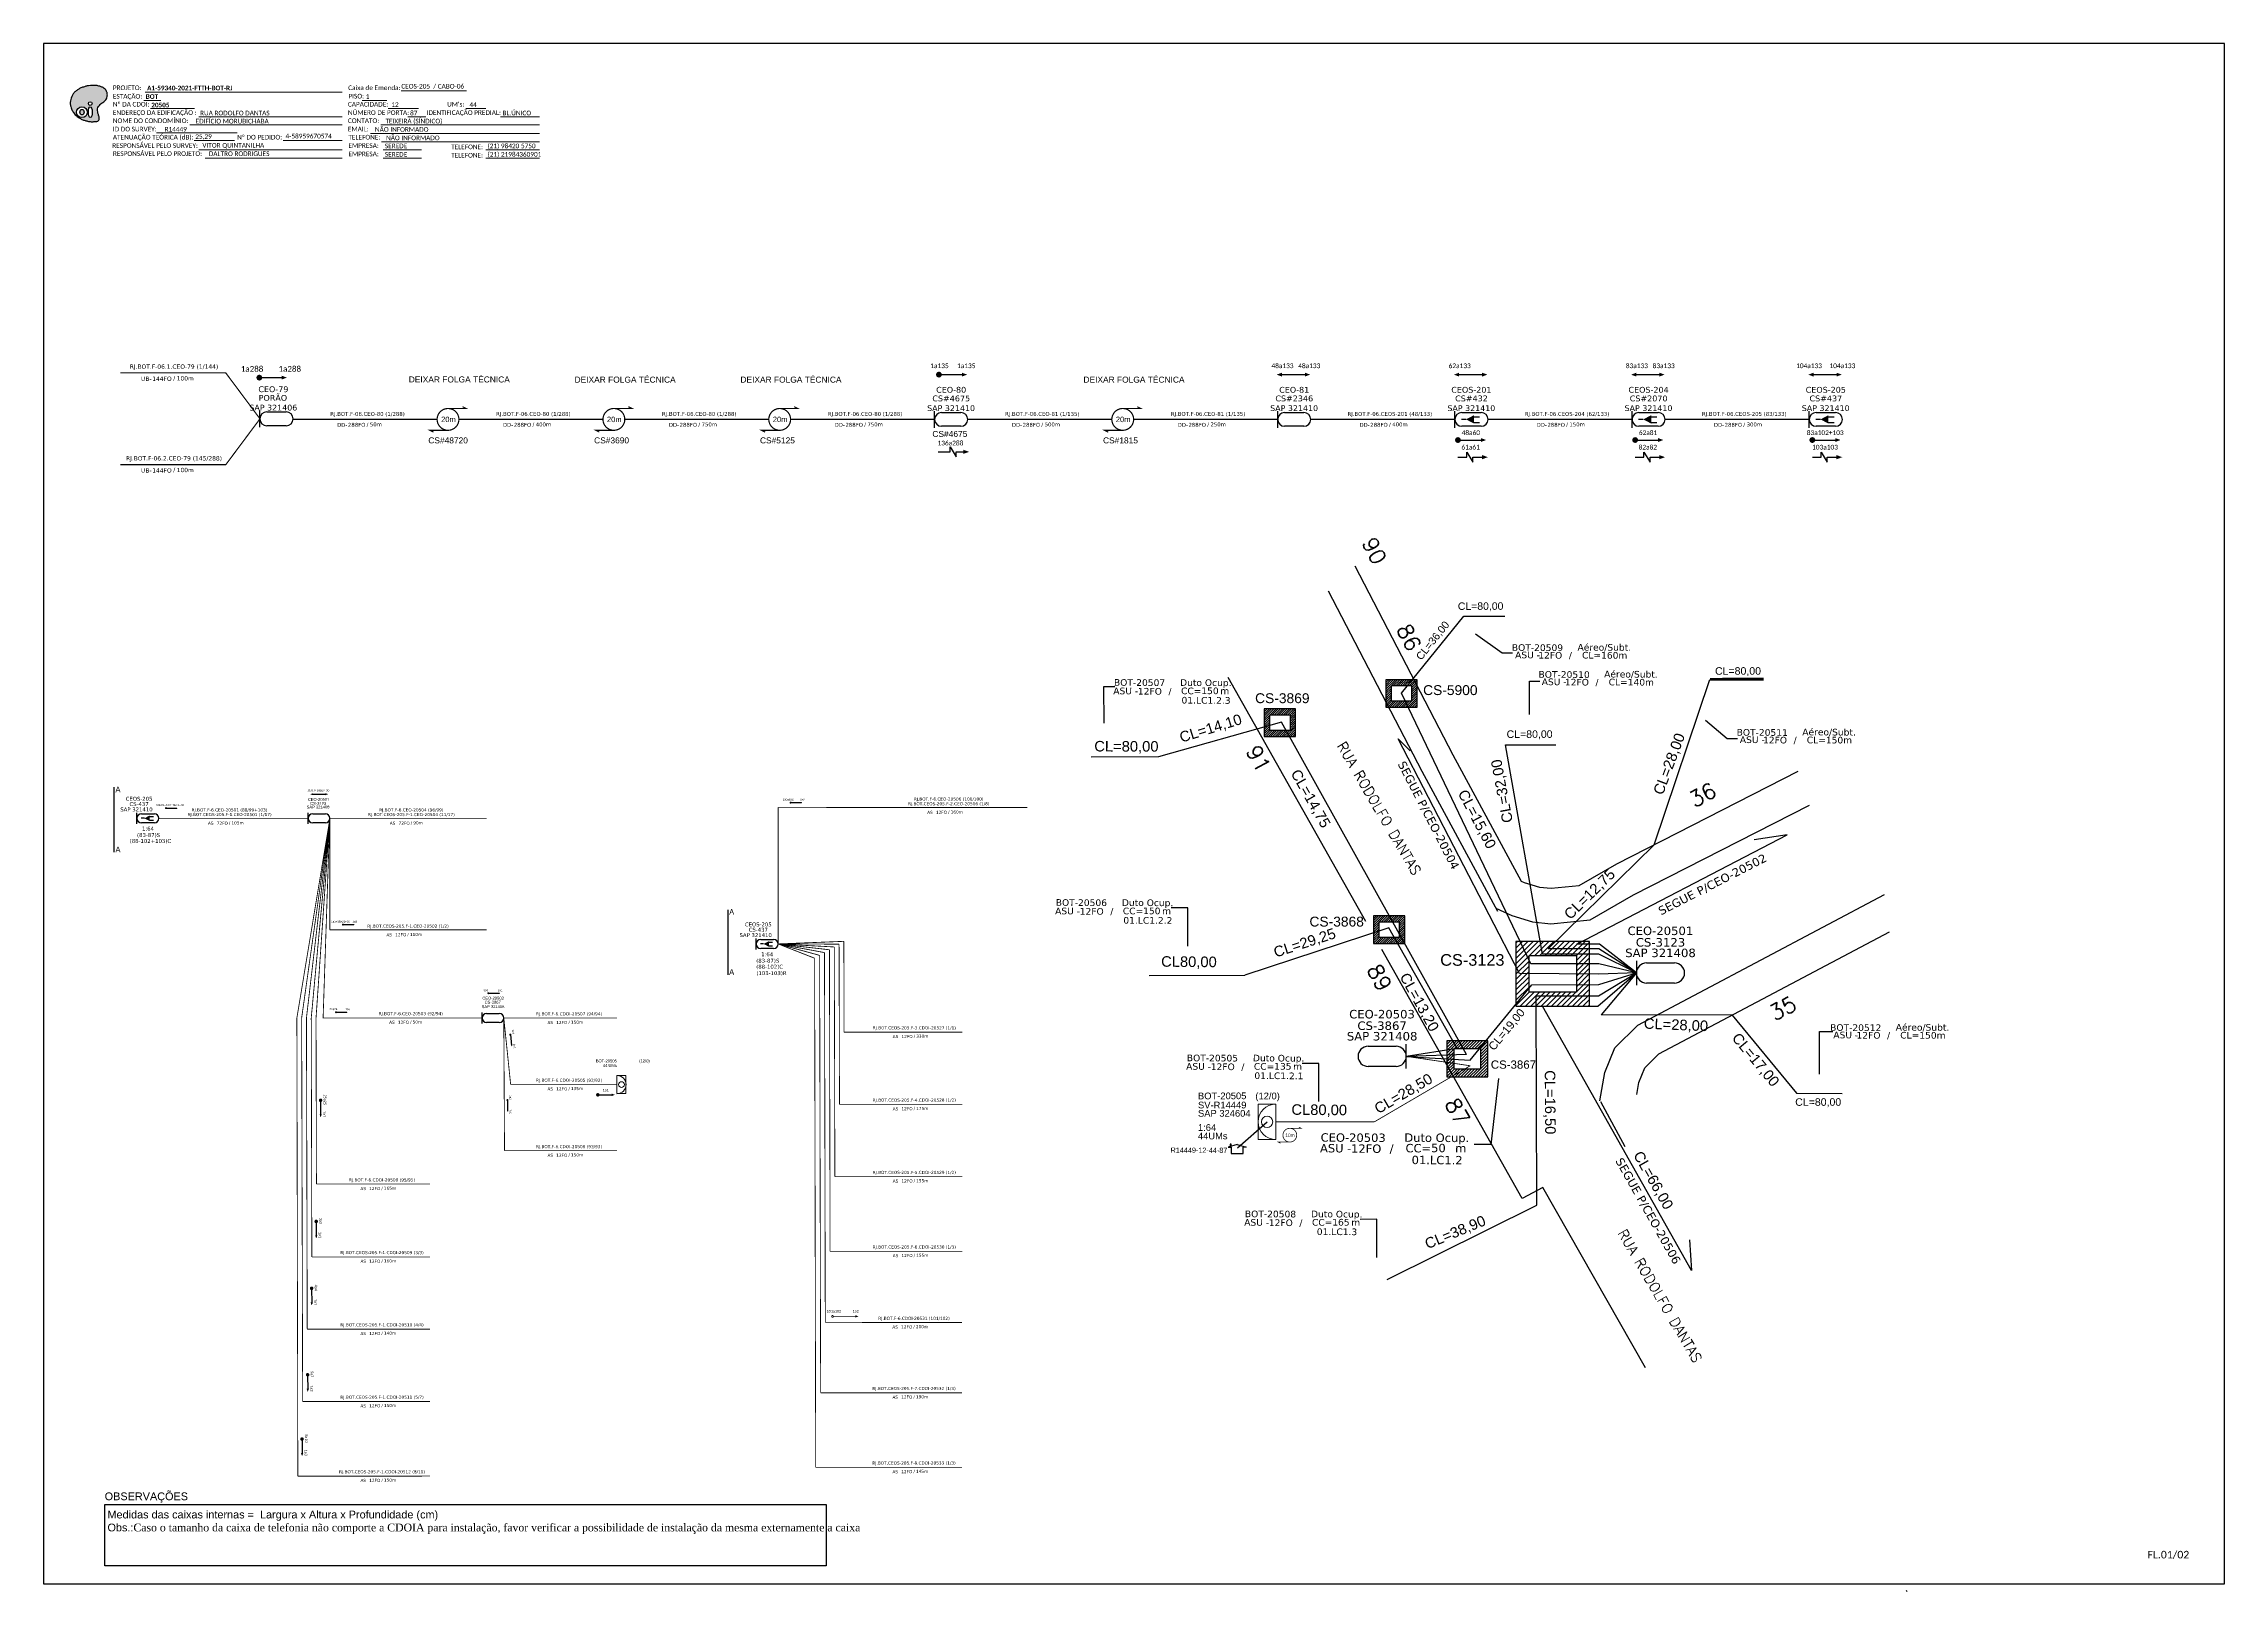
# Model space of a CAD drawing. Header units: metres. Extents: x -1286 to 444, y -503 to 94.
# Drawn here: x -1286 to -445, y -503 to 94 of the extents above; entities that cross this region are included whole.
import ezdxf
from ezdxf.enums import TextEntityAlignment as Align

# ---------------------------------------------------------------- set-up
doc = ezdxf.new("R2010")
doc.units = ezdxf.units.M
for name, color, linetype in [('10.1-Caixas Subterrâneas', 5, 'Continuous'), ('20.4-CEO', 1, 'Continuous'), ('20.4-CEOS', 1, 'Continuous'), ('20.5-CABO AÉREO', 1, 'Continuous'), ('20.5-CEO', 1, 'Continuous'), ('CAP a instalar', 1, 'Continuous'), ('CEO', 1, 'Continuous'), ('Folga', 1, 'Continuous'), ('label_cabos', 7, 'Continuous'), ('Legenda', 1, 'Continuous'), ('METRAGEM', 92, 'Continuous'), ('ml', 1, 'Continuous'), ('MUB', 252, 'Continuous'), ('SETA', 7, 'Continuous'), ('Surveys Casinhas', 7, 'Continuous')]:
    doc.layers.add(name, color=color, linetype=linetype)
for name, color, linetype, lineweight in [("20.0-LEGENDA DOS CDO'S", 1, 'Continuous', 0), ('20.1-CDO_INTERIOR', 1, 'Continuous', 0), ('20.2-CDO_POSTE', 1, 'Continuous', 5), ('40.1-ETIQUETAS', 1, 'Continuous', 20)]:
    doc.layers.add(name, color=color, linetype=linetype, lineweight=lineweight)
doc.layers.add('DROP DE CLIENTE', color=140, linetype='Continuous', plot=False)
doc.layers.add('EXTRA', color=50, linetype='Continuous', plot=False)
doc.styles.add('ARIAL', font='arial.ttf')
doc.styles.add('ROMANS', font='romans.shx')
doc.styles.add('siredit', font='verdana.ttf')
doc.styles.add('WMF-Calibri0', font='calibri.ttf')
doc.styles.add('WMF-Calibri1', font='calibrib.ttf')
doc.linetypes.add('FENCELINE1', pattern='A,0.25,-0.1,[133,ltypeshp.shx,S=0.1,R=0,X=-0.1,Y=0],-0.1,1', length=1.45)
doc.dimstyles.get("Standard").update_dxf_attribs({"dimtxt": 0.18, "dimasz": 0.18, "dimexe": 0.18, "dimexo": 0.0625, "dimgap": 0.09, "dimtad": 0, "dimtih": 1, "dimtoh": 1, "dimdec": 4, "dimzin": 0, "dimdsep": 46, "dimtxsty": 'Standard', "dimcen": 0.09, "dimadec": 0, "dimazin": 0, "dimtfac": 1, "dimtdec": 4, "dimtofl": 0, "dimtmove": 0, "dimatfit": 3, "dimfxl": 0, "dimtolj": 1, "dimtzin": 0, "dimarcsym": 0})

# ---------------------------------------------------------------- blocks, each defined once
blk = doc.blocks.new('OI')
h = blk.add_hatch(color=40)
edge = h.paths.add_edge_path()
edge.add_spline(control_points=[(4.35, -0.67), (3.92, -0.99), (3.26, -1.5), (2.81, -2.59), (2.9, -3.5), (3.06, -4.27), (3.31, -4.85), (3.37, -5.39), (3.4, -5.88), (3.2, -6.4), (2.54, -6.61), (1.65, -6.63), (0.55, -6.67), (-0.56, -6.42), (-1.61, -6.14), (-2.77, -5.61), (-3.92, -4.77), (-4.89, -3.7), (-5.34, -2.65), (-5.6, -1.94), (-5.85, -0.96), (-5.71, 0.47), (-5.1, 2.02), (-4.14, 3.02), (-3.3, 3.61), (-2.37, 4.16), (-1.36, 4.44), (-0.56, 4.7), (0.79, 4.85), (2.24, 4.97), (3.79, 4.57), (4.67, 4.21), (5.44, 3.65), (5.76, 2.99), (6.03, 2.21), (6.01, 1.46), (5.72, 0.64), (5.31, 0.08), (4.88, -0.38), (4.51, -0.55), (4.35, -0.67)], knot_values=[0, 0, 0, 0, 1.60434, 2.417191, 3.427595, 4.282808, 4.776746, 5.304182, 5.888771, 6.258406, 6.858137, 7.79129, 8.986195, 10.124242, 11.187857, 12.242908, 13.953784, 15.414161, 16.515391, 17.349188, 17.675853, 19.552021, 21.515531, 22.568638, 23.63245, 24.621084, 25.782718, 26.745347, 27.142653, 29.870543, 31.004649, 31.921532, 32.709589, 33.801391, 34.042471, 35.192333, 35.971461, 36.628871, 37.254359, 37.836911, 37.836911, 37.836911, 37.836911], degree=3, periodic=0)
h.paths.add_polyline_path([(1.13, -0.87, -1), (-0.04, -0.87, -1)], flags=16)
edge = h.paths.add_edge_path(flags=16)
edge.add_ellipse((0.56, -3.59), major_axis=(-0.02, 1.71), ratio=0.361305, start_angle=0, end_angle=360)
h.paths.add_polyline_path([(-0.36, -3.62, -1), (-3.8, -3.62, -1)], flags=16)
edge = h.paths.add_edge_path(flags=0)
edge.add_ellipse((-2.08, -3.62), major_axis=(0, 0.885), ratio=0.758294, start_angle=0, end_angle=360)
at = {"color": 40}
for centre, radius in [((-2.08, -3.62), 1.72), ((0.54, -0.87), 0.587)]:
    blk.add_circle(centre, radius, dxfattribs=at)
blk.add_ellipse((-2.08, -3.62), major_axis=(0, 0.885), ratio=0.758294, start_param=-3.141592653589792, end_param=3.141592653589792, dxfattribs=at)
blk.add_ellipse((0.56, -3.59), major_axis=(-0.02, 1.71), ratio=0.361305, dxfattribs=at)
at = {"color": 40, "start_tangent": (-0.800898, -0.598801), "end_tangent": (-0.800898, -0.598801)}
blk.add_spline([(4.35, -0.67), (3.2, -1.78), (2.9, -2.54), (2.92, -3.55), (3.12, -4.38), (3.28, -4.85), (3.37, -5.37), (3.35, -5.95), (3.2, -6.29), (2.66, -6.55), (1.73, -6.63), (0.54, -6.62), (-0.58, -6.41), (-1.6, -6.11), (-2.56, -5.67), (-3.95, -4.67), (-4.89, -3.56), (-5.37, -2.56), (-5.64, -1.78), (-5.72, -1.46), (-5.63, 0.42), (-4.84, 2.22), (-4.13, 2.99), (-3.27, 3.62), (-2.4, 4.09), (-1.3, 4.47), (-0.37, 4.72), (0.02, 4.77), (2.75, 4.8), (3.85, 4.53), (4.69, 4.16), (5.31, 3.68), (5.85, 2.73), (5.93, 2.5), (5.94, 1.35), (5.67, 0.62), (5.29, 0.08), (4.84, -0.36), (4.35, -0.67)], degree=3, dxfattribs=at)
blk = doc.blocks.new('ETIQUETA_RS5F')
at = {"layer": '40.1-ETIQUETAS', "color": 0, "style": 'siredit'}
blk.add_text('/', height=1.5, dxfattribs=at).set_placement((1.58, -1.95), align=Align.MIDDLE_RIGHT)
for tag, p in [('ETIQUETA_R_SECUNDARIA', (1.21, 2.1)), ('ETIQUETA_R_PRIMARIA', (1.21, 4.1)), ('F_ATIVAS/F_MORTAS', (1.14, -4.24))]:
    blk.add_attdef(tag, text='', height=1.5, dxfattribs=at).set_placement(p, align=Align.MIDDLE_CENTER)
for tag, p in [('TIPO_CABO', (-6.58, -2.12)), ('CAP_CABO', (0.4, -2.09))]:
    blk.add_attdef(tag, text='', height=1.5, dxfattribs=at).set_placement(p, align=Align.MIDDLE_RIGHT)
for tag, p in [('FUSÃO_1', (0.85, -8.39)), ('FUSÃO_2', (0.85, -10.6)), ('FUSÃO_3', (0.85, -12.93)), ('FUSÃO_4', (0.85, -15.14)), ('FUSÃO_5', (0.85, -17.16))]:
    blk.add_attdef(tag, text='', height=1.5, dxfattribs=at).set_placement(p, align=Align.CENTER)
blk.add_attdef('METROS', text='', height=1.5, dxfattribs=at).set_placement((2.14, -1.95), align=Align.MIDDLE_LEFT)
blk = doc.blocks.new('CDOE-TEXTO PADRÃO')
at = {"layer": "20.0-LEGENDA DOS CDO'S", "color": 0, "style": 'ARIAL'}
for tag, p in [('CDO_N', (0.5, 7.4)), ('CORDOALHA', (0.5, 4.3)), ('SAP', (0.5, 1.7)), ('SPLITER_1', (0.6, -0.9)), ('SPLITER_2', (0.6, -3.5)), ('(XX-XX_F)S', (0.5, -8.3)), ('(XX-XX_L)S', (0.5, -10.8)), ('UMS', (0.5, -13.1))]:
    blk.add_attdef(tag, p, '', height=1.7, rotation=0.118, dxfattribs=at)
blk.add_attdef('FIBRAS_UTILIZADAS', text='', height=1.7, rotation=0.118, dxfattribs=at).set_placement((19.8, 7.4), align=Align.CENTER)
blk = doc.blocks.new('CDOI_INT')
at = {"layer": '20.1-CDO_INTERIOR', "color": 0, "lineweight": 18}
blk.add_lwpolyline([(4.2, -4.2), (4.2, 4.2), (0, 4.2), (0, -4.2)], close=True, dxfattribs=at)
blk.add_circle((2.1, 0), 1.36, dxfattribs=at)
blk.add_arc((0, 0), 4.25, 270, 90, dxfattribs=at)
at = {"layer": "20.0-LEGENDA DOS CDO'S", "color": 0, "style": 'ARIAL'}
for tag, p in [('CDO_N', (-0.1, 10.4)), ('SPLITER_1', (21.2, 10.4)), ('SURVEY', (-0.1, 8.2)), ('SAP', (-0.1, 6.2)), ('SPLITER_2', (21.2, 8.7)), ('1:XX', (5.9, -2.2)), ('UMS', (5.9, -4.2))]:
    blk.add_attdef(tag, p, '', height=1.36, dxfattribs=at)
blk.add_attdef('FIBRAS_UTILIZADAS', text='', height=1.36, dxfattribs=at).set_placement((15.3, 10.4), align=Align.CENTER)
blk = doc.blocks.new('*X72')
at = {"color": 0, "linetype": 'Continuous'}
for p, q in [((-1.25, 0.34099), (-0.49099, 1.1)), ((-1.25, 0.517767), (-0.667767, 1.1)), ((-1.25, 0.694544), (-0.844544, 1.1)), ((-1.25, 0.87132), (-1.02132, 1.1)), ((-1.25, 1.048097), (-1.198097, 1.1)), ((-0.789214, 0.625), (-0.314214, 1.1)), ((-0.612437, 0.625), (-0.137437, 1.1)), ((-0.43566, 0.625), (0.03934, 1.1)), ((-0.258883, 0.625), (0.216117, 1.1)), ((-0.082107, 0.625), (0.392893, 1.1)), ((0.09467, 0.625), (0.56967, 1.1)), ((0.271447, 0.625), (0.746447, 1.1)), ((0.448223, 0.625), (0.923223, 1.1)), ((0.625, 0.625), (1.1, 1.1)), ((0.801777, 0.625), (1.25, 1.073223)), ((0.8035, 0.449947), (1.25, 0.896447)), ((-1.25, 0.164214), (-0.8035, 0.610714)), ((-1.25, -0.012563), (-0.8035, 0.433937)), ((-1.25, -0.18934), (-0.8035, 0.25716)), ((-1.25, -0.366117), (-0.8035, 0.080383)), ((0.8035, 0.27317), (1.25, 0.71967)), ((0.8035, 0.096393), (1.25, 0.542893)), ((0.8035, -0.080383), (1.25, 0.366117)), ((0.8035, -0.25716), (1.25, 0.18934)), ((0.8035, -0.433937), (1.25, 0.012563)), ((-1.25, -0.542893), (-0.8035, -0.096393)), ((-1.25, -0.71967), (-0.8035, -0.27317)), ((-1.25, -0.896447), (-0.8035, -0.449947)), ((-1.25, -1.073223), (-0.801777, -0.625)), ((-1.1, -1.1), (-0.625, -0.625)), ((-0.923223, -1.1), (-0.448223, -0.625)), ((-0.746447, -1.1), (-0.271447, -0.625)), ((-0.56967, -1.1), (-0.09467, -0.625)), ((-0.392893, -1.1), (0.082107, -0.625)), ((-0.216117, -1.1), (0.258883, -0.625)), ((-0.03934, -1.1), (0.43566, -0.625)), ((0.137437, -1.1), (0.612437, -0.625)), ((0.314214, -1.1), (0.789214, -0.625)), ((0.49099, -1.1), (1.25, -0.34099)), ((0.667767, -1.1), (1.25, -0.517767)), ((0.8035, -0.610714), (1.25, -0.164214)), ((0.844544, -1.1), (1.25, -0.694544)), ((1.02132, -1.1), (1.25, -0.87132)), ((1.198097, -1.1), (1.25, -1.048097))]:
    blk.add_line(p, q, dxfattribs=at)
blk = doc.blocks.new('MANHOLE_MQ')
at = {"color": 0, "linetype": 'Continuous'}
for p, q in [((0.00000623, 0.00000569), (-0.00000627, 0.00000569)), ((-0.00000627, 0.00000569), (-0.00000627, -0.00000531)), ((0.00000623, -0.00000531), (0.00000623, 0.00000569)), ((-0.00000404, 0.00000331), (0.00000399, 0.00000331)), ((-0.00000404, -0.00000294), (-0.00000404, 0.00000331)), ((0.00000399, 0.00000331), (0.00000399, -0.00000294)), ((0.00000399, -0.00000294), (-0.00000404, -0.00000294)), ((0.00000399, -0.00000294), (0.00000399, -0.00000294)), ((-0.00000627, -0.00000531), (0.00000623, -0.00000531))]:
    blk.add_line(p, q, dxfattribs=at)
at = {"color": 0, "linetype": 'Continuous', "xscale": 5e-06, "yscale": 5e-06, "zscale": 1e-05}
blk.add_blockref('*X72', (-0.00000002, 0.00000019), dxfattribs=at)
blk = doc.blocks.new('LEGENDA DOS CABOS')
at = {"layer": 'EXTRA', "color": 0, "style": 'siredit'}
for tag, p in [('ID', (4.6, 0.97)), ('XX', (9.03, 0.97))]:
    blk.add_attdef(tag, text='', height=0.48, rotation=359.69, dxfattribs=at).set_placement(p, align=Align.MIDDLE_CENTER)
at = {"layer": 'Legenda', "color": 0, "style": 'siredit'}
for tag, p in [('TIPO_CABO', (1.31, 0)), ('CABO', (4.69, -0.05)), ('/', (6.81, -0.05)), ('METROS', (10.03, -0.05))]:
    blk.add_attdef(tag, text='', height=0.8, rotation=359.69, dxfattribs=at).set_placement(p, align=Align.MIDDLE_CENTER)
blk = doc.blocks.new('SURVEY_SURVEY')
for p, q in [((0, 0.0000127), (-0.0000126, 0.000009)), ((-0.0000126, 0.000009), (-0.0000086, 0.000009)), ((-0.0000086, 0), (-0.0000086, 0.000009)), ((0.0000086, 0), (-0.0000086, 0)), ((0, 0.0000127), (0.0000126, 0.000009)), ((0.0000084, 0.0000132), (0.0000098, 0.0000132)), ((0.0000084, 0.0000103), (0.0000084, 0.0000132)), ((0.0000126, 0.000009), (0.0000086, 0.000009)), ((0.0000086, 0.000009), (0.0000086, 0)), ((0.0000098, 0.0000132), (0.0000098, 0.0000099))]:
    blk.add_line(p, q)
blk = doc.blocks.new('Inst CB DT OCUP CFOA-SM-ASU-120-S-12')
at = {"layer": 'label_cabos', "color": 0, "style": 'siredit'}
for tag, flags, p in [('ID_ATIVIDADE', 3, (1.31, 2.67)), ('FATOR', 1, (11.56, 2.55))]:
    blk.add_attdef(tag, text='', height=1, rotation=359.69, dxfattribs=dict(at, flags=flags)).set_placement(p, align=Align.MIDDLE_CENTER)
for tag, p in [('TIPO_CABO', (1.26, 0)), ('DESTINO_CABO', (3.13, 1.26)), ('CABO', (4.69, -0.05)), ('/', (7.71, -0.05)), ('LANCE', (10.91, 0)), ('TIPO_CABO', (13.11, 1.24)), ('UND', (15.96, 0)), ('FID', (13.15, -1.41))]:
    blk.add_attdef(tag, text='', height=1, rotation=359.69, dxfattribs=at).set_placement(p, align=Align.MIDDLE_CENTER)
blk.add_attdef('QTDE', (12.43, -0.47), '', height=1, rotation=359.69, dxfattribs=at)
blk = doc.blocks.new('A$C07E14978')
at = {"layer": 'Folga', "color": 0, "const_width": 0.137}
for points in [[(2.23, 0.28), (0.03, 0.28), (0.47, 0.06)], [(2.23, 2.92), (4.42, 2.92), (3.98, 3.13)]]:
    blk.add_lwpolyline(points, dxfattribs=at)
at = {"layer": 'Folga', "color": 0, "const_width": 0.146}
blk.add_lwpolyline([(2.23, 2.92, 1.000012), (2.23, 0.28, 0.999978)], format="xyb", close=True, dxfattribs=at)
at = {"layer": 'Folga', "color": 0}
blk.add_text('10m', height=0.659, dxfattribs=at).set_placement((1.38, 1.27))

msp = doc.modelspace()

# ---------------------------------------------------------------- linework, layer by layer
at = {"color": 5}
for p, q in [((-1258.93, -192.57), (-1258.93, -217.69)), ((-1022.26, -239.86), (-1022.26, -264.98))]:
    msp.add_line(p, q, dxfattribs=at)
at = {"color": 0}
msp.add_line((-984.25, -492.93), (-1262.5, -492.93), dxfattribs=at)
msp.add_lwpolyline([(-1286.07, -499.81), (-445.07, -499.81), (-445.07, 94.19), (-1286.07, 94.19)], close=True)
at = {"color": 7, "lineweight": 0}
for points in [[(-1148.15, 76.01), (-1123.01, 76.01)], [(-1247.47, 72.24), (-1240.92, 72.24)], [(-1246.96, 75.52), (-1170.98, 75.52)], [(-1244.81, 69.17), (-1227.84, 69.17)], [(-1163.19, 72.28), (-1153.71, 72.28)], [(-1153.14, 69.17), (-1141.52, 69.17)], [(-1123.2, 69.17), (-1115.53, 69.17)], [(-1242.49, 59.75), (-1211.44, 59.75)], [(-1229.65, 62.82), (-1170.98, 62.82)], [(-1226.24, 65.93), (-1170.98, 65.93)], [(-1160.06, 59.58), (-1094.8, 59.58)], [(-1156.02, 62.82), (-1094.8, 62.82)], [(-1145.56, 65.93), (-1138.61, 65.93)], [(-1109.86, 65.93), (-1094.82, 65.93)], [(-1227.96, 56.79), (-1212.45, 56.79)], [(-1226.24, 53.23), (-1170.98, 53.23)], [(-1193.73, 56.79), (-1170.96, 56.79)], [(-1155.78, 56.34), (-1094.8, 56.34)], [(-1155.17, 53.23), (-1140.37, 53.23)], [(-1115.57, 53.23), (-1094.8, 53.23)], [(-1223.75, 49.99), (-1170.98, 49.99)], [(-1155.17, 49.99), (-1140.37, 49.99)], [(-1115.57, 49.99), (-1094.8, 49.99)]]:
    msp.add_lwpolyline(points, dxfattribs=at)
at = {"color": 7}
for points, const_width in [([(-1203.43, -34.64, 1), (-1202.32, -34.63, 1)], 1.11), ([(-941.35, -33.49, 1), (-940.24, -33.48, 1)], 1.11), ([(-1130.11, -46.54, 1.000012), (-1130.11, -54.94, 0.999978)], 0.467), ([(-1066.15, -46.54, 1.000012), (-1066.15, -54.94, 0.999978)], 0.467), ([(-1002.2, -46.54, 1.000012), (-1002.2, -54.94, 0.999978)], 0.467), ([(-869.91, -46.54, 1.000012), (-869.91, -54.94, 0.999978)], 0.467), ([(-741.19, -58.7, 1), (-740.08, -58.7, 1)], 1.11), ([(-672.86, -58.7, 1), (-671.75, -58.7, 1)], 1.11), ([(-604.53, -58.7, 1), (-603.41, -58.7, 1)], 1.11), ([(-1239.06, -200.68, 1), (-1238.67, -200.67, 1)], 0.388), ([(-998.2, -198.56, 1), (-997.81, -198.56, 1)], 0.388), ([(-1114.75, -272.08, 1), (-1114.36, -272.08, 1)], 0.388), ([(-1106.1, -287.84, 1), (-1106.06, -288.23, 1)], 0.388), ([(-1107.2, -313.07, 1), (-1107.19, -313.46, 1)], 0.388)]:
    msp.add_lwpolyline(points, format="xyb", close=True, dxfattribs=dict(at, const_width=const_width))
for points in [[(-940.8, -33.48), (-931.93, -33.48)], [(-808.51, -33.48), (-799.64, -33.48)], [(-740.18, -33.48), (-731.31, -33.48)], [(-671.84, -33.48), (-662.98, -33.48)], [(-603.51, -33.48), (-594.64, -33.48)], [(-740.64, -58.7), (-731.77, -58.7)], [(-672.3, -58.7), (-663.44, -58.7)], [(-603.97, -58.7), (-595.1, -58.7)], [(-936.48, -63.27), (-936.48, -61.31), (-934.13, -65.23), (-934.13, -63.27)], [(-737.24, -65.31), (-737.24, -63.35), (-734.89, -67.27), (-734.89, -65.31)], [(-668.91, -65.31), (-668.91, -63.35), (-666.56, -67.27), (-666.56, -65.31)], [(-600.57, -65.31), (-600.57, -63.35), (-598.22, -67.27), (-598.22, -65.31)], [(-1182.14, -195.3), (-1177.42, -195.3)]]:
    msp.add_lwpolyline(points, dxfattribs=at)
at = {"color": 7, "const_width": 0.438}
for points in [[(-1130.11, -46.54), (-1123.11, -46.54), (-1124.51, -45.84)], [(-1066.15, -46.54), (-1059.15, -46.54), (-1060.55, -45.84)], [(-1002.2, -46.54), (-995.2, -46.54), (-996.6, -45.84)], [(-869.91, -46.54), (-862.91, -46.54), (-864.31, -45.84)], [(-1130.11, -54.94), (-1137.11, -54.94), (-1135.71, -55.64)], [(-1066.15, -54.94), (-1073.15, -54.94), (-1071.75, -55.64)], [(-1002.2, -54.94), (-1009.2, -54.94), (-1007.8, -55.64)], [(-869.91, -54.94), (-876.91, -54.94), (-875.51, -55.64)]]:
    msp.add_lwpolyline(points, dxfattribs=at)
at = {"color": 7, "ltscale": 8}
for points, const_width in [([(-1170.81, -245.6, 1), (-1170.42, -245.6, 1)], 0.388), ([(-1173.52, -279.38, 1), (-1173.13, -279.38, 1)], 0.388), ([(-1179.25, -313.03, 1), (-1179.25, -313.7, 1)], 0.678), ([(-1179.25, -313.03, 1), (-1179.25, -313.7, 1)], 0.678), ([(-1180.94, -359.74, 1), (-1180.94, -360.42, 1)], 0.678), ([(-1180.94, -359.74, 1), (-1180.94, -360.42, 1)], 0.678), ([(-1182.72, -385.54, 1), (-1182.71, -386.22, 1)], 0.678), ([(-1182.72, -385.54, 1), (-1182.71, -386.22, 1)], 0.678), ([(-1184.25, -418.89, 1), (-1184.25, -419.57, 1)], 0.678), ([(-1184.25, -418.89, 1), (-1184.25, -419.57, 1)], 0.678), ([(-1186.41, -443.69, 1), (-1186.41, -444.37, 1)], 0.678), ([(-1186.41, -443.69, 1), (-1186.41, -444.37, 1)], 0.678)]:
    msp.add_lwpolyline(points, format="xyb", close=True, dxfattribs=dict(at, const_width=const_width))
at = {"const_width": 0.678}
msp.add_lwpolyline([(-1072.68, -311.26, 1), (-1072, -311.26, 1)], format="xyb", close=True, dxfattribs=at)
at = {"color": 0}
msp.add_lwpolyline([(-1262.5, -469.23), (-984.25, -469.23), (-984.25, -492.93), (-1262.5, -492.93)], close=True, dxfattribs=at)
at = {"layer": '20.1-CDO_INTERIOR', "color": 1, "lineweight": 18}
msp.add_lwpolyline([(-817.69, -328.53), (-817.7, -314.8), (-810.83, -314.8), (-810.82, -328.53)], close=True, dxfattribs=at)
msp.add_circle((-814.26, -321.66), 2.2, dxfattribs=at)
msp.add_arc((-810.83, -321.66), 6.87, 90.02759, 270.02759, dxfattribs=at)
at = {"layer": '20.4-CEO', "color": 7}
for p, q in [((-1199.97, -47.86), (-1192.51, -47.86)), ((-1192.51, -53.18), (-1199.97, -53.18))]:
    msp.add_line(p, q, dxfattribs=at)
at = {"layer": '20.4-CEO', "color": 7, "const_width": 0.444}
for points in [[(-1256.52, -32.76), (-1215.82, -32.81), (-1202.63, -50.52)], [(-1256.52, -68.21), (-1215.82, -68.22), (-1202.63, -50.52)]]:
    msp.add_lwpolyline(points, dxfattribs=at)
at = {"layer": '20.4-CEO', "color": 7}
msp.add_lwpolyline([(-1202.63, -53.73), (-1202.63, -47.32)], dxfattribs=at)
for centre, start, end in [((-1199.97, -50.52), 90, 270), ((-1192.51, -50.52), 270, 90)]:
    msp.add_arc(centre, 2.66, start, end, dxfattribs=at)
at = {"layer": '20.4-CEOS', "color": 7}
for p, q in [((-939.78, -48.08), (-932.32, -48.08)), ((-807.49, -48.08), (-800.03, -48.08)), ((-739.16, -48.08), (-731.7, -48.08)), ((-670.83, -48.08), (-663.37, -48.08)), ((-602.49, -48.08), (-595.03, -48.08)), ((-932.32, -53.4), (-939.78, -53.4)), ((-800.03, -53.4), (-807.49, -53.4)), ((-731.7, -53.4), (-739.16, -53.4)), ((-663.37, -53.4), (-670.83, -53.4)), ((-595.03, -53.4), (-602.49, -53.4)), ((-1248.31, -202.82), (-1243.34, -202.82)), ((-1243.34, -206.36), (-1248.31, -206.36)), ((-1184.04, -206.69), (-1184.04, -202.47)), ((-1182.29, -202.83), (-1177.39, -202.83)), ((-1177.39, -206.33), (-1182.29, -206.33)), ((-1009.52, -251.29), (-1004.55, -251.29)), ((-1004.55, -254.83), (-1009.52, -254.83))]:
    msp.add_line(p, q, dxfattribs=at)
at = {"layer": '20.4-CEOS', "color": 5}
for p, q in [((-1116.99, -283.73), (-1116.99, -279.52)), ((-1115.24, -279.88), (-1110.34, -279.88)), ((-1110.34, -283.38), (-1115.24, -283.38))]:
    msp.add_line(p, q, dxfattribs=at)
at = {"layer": '20.4-CEOS', "color": 7}
for points in [[(-942.44, -53.95), (-942.44, -47.53)], [(-810.15, -53.95), (-810.15, -47.53)], [(-741.82, -53.95), (-741.82, -47.53)], [(-734.55, -49.69), (-732.28, -49.69)], [(-673.48, -53.95), (-673.48, -47.53)], [(-666.21, -49.69), (-663.95, -49.69)], [(-605.15, -53.95), (-605.15, -47.53)], [(-597.88, -49.69), (-595.61, -49.69)], [(-737.49, -50.74), (-739.28, -50.74)], [(-734.55, -51.9), (-732.28, -51.9)], [(-669.15, -50.74), (-670.95, -50.74)], [(-666.21, -51.9), (-663.95, -51.9)], [(-600.82, -50.74), (-602.62, -50.74)], [(-597.88, -51.9), (-595.61, -51.9)], [(-1250.08, -206.73), (-1250.08, -202.46)], [(-1247.19, -204.59), (-1248.39, -204.59)], [(-1245.23, -203.89), (-1243.73, -203.89)], [(-1245.23, -205.36), (-1243.73, -205.36)], [(-1011.29, -255.2), (-1011.29, -250.93)], [(-1008.4, -253.06), (-1009.6, -253.06)], [(-1006.45, -252.36), (-1004.94, -252.36)], [(-1006.45, -253.83), (-1004.94, -253.83)]]:
    msp.add_lwpolyline(points, dxfattribs=at)
for points in [[(-737.49, -50.74, 0, 3.28, 0), (-734.41, -50.74, 3.28, 3.28, 0)], [(-669.15, -50.74, 0, 3.28, 0), (-666.08, -50.74, 3.28, 3.28, 0)], [(-600.82, -50.74, 0, 3.28, 0), (-597.74, -50.74, 3.28, 3.28, 0)], [(-1247.19, -204.59, 0, 2.19, 0), (-1245.14, -204.59, 2.19, 2.19, 0)], [(-1008.4, -253.06, 0, 2.19, 0), (-1006.35, -253.06, 2.19, 2.19, 0)]]:
    msp.add_lwpolyline(points, format="xyseb", dxfattribs=at)
for centre, radius, start, end in [((-939.78, -50.74), 2.66, 90, 270), ((-932.32, -50.74), 2.66, 270, 90), ((-807.49, -50.74), 2.66, 90, 270), ((-800.03, -50.74), 2.66, 270, 90), ((-739.16, -50.74), 2.66, 90, 270), ((-731.7, -50.74), 2.66, 270, 90), ((-670.83, -50.74), 2.66, 90, 270), ((-663.37, -50.74), 2.66, 270, 90), ((-602.49, -50.74), 2.66, 90, 270), ((-595.03, -50.74), 2.66, 270, 90), ((-1248.31, -204.59), 1.77, 90, 270), ((-1243.34, -204.59), 1.77, 270, 90), ((-1182.29, -204.58), 1.75, 90, 270), ((-1177.39, -204.58), 1.75, 270, 90), ((-1009.52, -253.06), 1.77, 90, 270), ((-1004.55, -253.06), 1.77, 270, 90)]:
    msp.add_arc(centre, radius, start, end, dxfattribs=at)
at = {"layer": '20.4-CEOS', "color": 5}
for centre, start, end in [((-1115.24, -281.63), 90, 270), ((-1110.34, -281.63), 270, 90)]:
    msp.add_arc(centre, 1.75, start, end, dxfattribs=at)
at = {"layer": '20.5-CABO AÉREO', "color": 7, "ltscale": 8, "const_width": 0.444}
for points in [[(-1189.86, -50.74), (-1134.31, -50.74)], [(-1125.91, -50.74), (-1070.35, -50.74)], [(-1061.95, -50.74), (-1006.4, -50.74)], [(-998, -50.74), (-942.44, -50.74)], [(-929.66, -50.74), (-874.11, -50.74)], [(-865.71, -50.74), (-810.15, -50.74)], [(-797.37, -50.74), (-741.82, -50.74)], [(-729.04, -50.74), (-673.48, -50.74)], [(-660.71, -50.74), (-605.15, -50.74)]]:
    msp.add_lwpolyline(points, dxfattribs=at)
at = {"layer": '20.5-CEO', "color": 7}
for p, q in [((-667.94, -260.39), (-657.1, -260.39)), ((-657.1, -268.12), (-667.94, -268.12))]:
    msp.add_line(p, q, dxfattribs=at)
at = {"layer": '20.5-CEO', "color": 5}
for p, q in [((-775.3, -292.54), (-764.46, -292.54)), ((-764.46, -300.28), (-775.3, -300.28))]:
    msp.add_line(p, q, dxfattribs=at)
at = {"layer": '20.5-CEO', "color": 7}
msp.add_lwpolyline([(-671.81, -259.59), (-671.81, -268.92)], dxfattribs=at)
at = {"layer": '20.5-CEO', "color": 5}
msp.add_lwpolyline([(-760.59, -301.07), (-760.59, -291.75)], dxfattribs=at)
at = {"layer": '20.5-CEO', "color": 7}
for centre, start, end in [((-667.94, -264.26), 90, 270), ((-657.1, -264.26), 270, 90)]:
    msp.add_arc(centre, 3.87, start, end, dxfattribs=at)
at = {"layer": '20.5-CEO', "color": 5}
for centre, start, end in [((-775.3, -296.41), 90, 270), ((-764.46, -296.41), 270, 90)]:
    msp.add_arc(centre, 3.87, start, end, dxfattribs=at)
at = {"layer": 'CAP a instalar', "color": 7, "ltscale": 5}
for points in [[(-762.4, -156.27), (-738.35, -126.61), (-722.52, -126.61)], [(-671.81, -264.26), (-686.29, -254.93), (-705.83, -254.9), (-665.02, -214.83), (-643.49, -151.01)], [(-671.81, -264.26), (-686.3, -260.78), (-712.54, -260.78), (-762.4, -156.27)], [(-808.73, -167.48), (-856.14, -180.94)], [(-737.31, -295.65), (-808.73, -167.48)], [(-671.81, -264.26), (-686.3, -264.75), (-716.87, -264.52), (-763.64, -173.93), (-759.12, -178.55)], [(-671.81, -264.26), (-686.29, -257.05), (-707.99, -257.02), (-722.27, -176.31), (-702.91, -176.28)], [(-856.14, -180.94), (-882.08, -181.01)], [(-671.81, -264.26), (-686.09, -253.2), (-694.73, -253.2), (-613.64, -210.96), (-626.38, -212.95)], [(-740.89, -293.42), (-767.31, -246.79), (-822.87, -265.13)], [(-859.67, -265.18), (-822.87, -265.13), (-822.87, -265.13)], [(-760.59, -296.41), (-735.88, -297.86), (-712.1, -268.77)], [(-712.1, -268.77), (-686.3, -268.72), (-671.81, -264.26)], [(-710.49, -273.04), (-686.45, -273.13), (-671.81, -264.26)], [(-708.05, -277.01), (-686.67, -277.01), (-671.81, -264.26)], [(-671.81, -264.26), (-685.39, -280.46)], [(-767.89, -382.43), (-710.23, -353.8), (-710.49, -273.04)], [(-651.39, -367.15), (-650.59, -378.96), (-708.05, -277.01)], [(-634.89, -280.48), (-685.39, -280.46)], [(-634.89, -280.48), (-610.14, -310.65)], [(-740.89, -293.42), (-760.59, -296.41)], [(-737.31, -295.65), (-760.59, -296.41)], [(-610.14, -310.65), (-592.52, -310.68)]]:
    msp.add_lwpolyline(points, dxfattribs=at)
at = {"layer": 'CAP a instalar', "color": 7, "linetype": 'FENCELINE1', "ltscale": 5, "const_width": 1.13}
msp.add_lwpolyline([(-643.49, -151.01), (-622.76, -150.9)], dxfattribs=at)
at = {"layer": 'CAP a instalar', "color": 7, "linetype": 'FENCELINE1', "ltscale": 8, "const_width": 0.316}
for points in [[(-1002.78, -200.39), (-906.68, -200.45)], [(-1002.78, -253.06), (-1002.78, -200.39)], [(-1175.71, -247.59), (-1115.2, -247.59)], [(-977.46, -252.05), (-977.37, -287.09)], [(-988.74, -258.56), (-988.32, -454.94)], [(-986.81, -257.47), (-986.41, -426.17)], [(-984.93, -256.39), (-984.62, -399.03)], [(-983.02, -255.3), (-982.77, -371.61)], [(-981.15, -254.22), (-980.92, -342.85)], [(-979.3, -253.13), (-979.14, -314.95)], [(-1188.4, -281.63), (-1188.03, -458.31)], [(-1186.56, -281.63), (-1186.17, -429.54)], [(-1184.71, -281.63), (-1184.4, -401.64)], [(-1182.86, -281.63), (-1182.62, -373.79)], [(-1181.01, -281.63), (-1180.85, -345.66)], [(-1178.29, -281.63), (-1116.99, -281.63)], [(-1108.6, -281.63), (-1064.95, -281.62)], [(-977.37, -287.09), (-931.82, -287.09)], [(-979.14, -314.95), (-931.82, -314.94)], [(-980.92, -342.85), (-931.82, -342.84)], [(-1180.85, -345.66), (-1137.09, -345.67)], [(-1182.62, -373.79), (-1137.07, -373.78)], [(-982.77, -371.61), (-931.82, -371.61)], [(-1184.4, -401.64), (-1137.07, -401.64)], [(-984.62, -399.03), (-931.93, -399.04)], [(-984.62, -399.03), (-931.93, -399.04)], [(-981.83, -396.71), (-972.54, -396.71)], [(-981.83, -396.71), (-972.54, -396.71)], [(-986.41, -426.17), (-931.91, -426.17)], [(-1186.17, -429.54), (-1137.07, -429.53)], [(-1188.03, -458.31), (-1137.07, -458.3)], [(-988.32, -454.94), (-931.91, -454.94)]]:
    msp.add_lwpolyline(points, dxfattribs=at)
at = {"layer": 'CAP a instalar', "color": 7, "ltscale": 8, "const_width": 0.316}
for points in [[(-1241.57, -204.58), (-1184.04, -204.58)], [(-1188.4, -281.63), (-1175.64, -204.58)], [(-1186.56, -281.63), (-1175.71, -204.58)], [(-1184.71, -281.63), (-1175.71, -204.58)], [(-1182.86, -281.63), (-1175.71, -204.58)], [(-1181.01, -281.63), (-1175.71, -204.58)], [(-1178.29, -281.74), (-1175.71, -204.58)], [(-1175.71, -247.59), (-1175.71, -204.58)], [(-1175.64, -204.58), (-1115.2, -204.58)], [(-1002.78, -253.06), (-977.45, -252.05)], [(-1002.78, -253.06), (-979.3, -253.13)], [(-1002.78, -253.06), (-981.15, -254.22)], [(-1002.78, -253.06), (-983.02, -255.3)], [(-1002.78, -253.06), (-984.93, -256.39)], [(-1002.78, -253.06), (-986.81, -257.47)], [(-1002.78, -253.06), (-988.74, -258.56)], [(-1108.6, -281.63), (-1108.32, -332.82)], [(-1108.32, -332.82), (-1064.95, -332.82)], [(-1108.32, -332.82), (-1064.95, -332.82)], [(-1108.32, -332.82), (-1064.95, -332.82)]]:
    msp.add_lwpolyline(points, dxfattribs=at)
at = {"layer": 'CAP a instalar', "color": 7, "ltscale": 5, "const_width": 1.35}
for points in [[(-686.67, -277.01), (-686.67, -277.01)], [(-685.39, -280.46), (-685.39, -280.46)], [(-735.9, -300.04), (-735.9, -300.04)], [(-735.9, -300.04), (-735.9, -300.04)], [(-735.88, -297.86), (-735.88, -297.86)], [(-735.18, -301.8), (-735.18, -301.8)]]:
    msp.add_lwpolyline(points, dxfattribs=at)
at = {"layer": 'CAP a instalar', "color": 1, "linetype": 'FENCELINE1', "ltscale": 7, "const_width": 0.316}
for points in [[(-1108.6, -281.63), (-1105.96, -307.23), (-1064.95, -307.22)], [(-772.85, -321.66), (-735.9, -300.04)], [(-735.9, -300.04), (-760.59, -296.41)], [(-810.83, -321.66), (-772.85, -321.66)]]:
    msp.add_lwpolyline(points, dxfattribs=at)
at = {"layer": 'CAP a instalar', "color": 7, "linetype": 'FENCELINE1', "ltscale": 8, "const_width": 0.316}
msp.add_lwpolyline([(-982.17, -396.71, 1), (-981.49, -396.71, 1)], format="xyb", close=True, dxfattribs=at)
msp.add_lwpolyline([(-982.17, -396.71, 1), (-981.49, -396.71, 1)], format="xyb", close=True, dxfattribs=at)
at = {"layer": 'CAP a instalar', "color": 7, "linetype": 'FENCELINE1', "ltscale": 8}
msp.add_solid([(-973.01, -396.25), (-971.77, -396.7), (-973.01, -397.15)], dxfattribs=at)
msp.add_solid([(-973.01, -396.25), (-971.77, -396.7), (-973.01, -397.15)], dxfattribs=at)
at = {"layer": 'DROP DE CLIENTE'}
msp.add_lwpolyline([(-825.61, -331.67), (-814.26, -321.66)], dxfattribs=at)
at = {"layer": 'MUB'}
for points in [[(-780.43, -107.18), (-742.56, -180.09), (-716.22, -228.8)], [(-790.72, -116.91), (-754.6, -186.47), (-725.4, -240.47)], [(-776.14, -244.44), (-829.27, -150.27)], [(-716.22, -228.8), (-715.05, -229.33), (-709.18, -231.1), (-704.72, -231.6), (-693.91, -230.46), (-679.36, -222.16), (-609.4, -186.42)], [(-726.08, -239.27), (-719.88, -242.11), (-711.92, -244.51), (-704.76, -245.31), (-689.64, -243.71), (-672.88, -234.15), (-605.09, -199.52)], [(-685.92, -313.54), (-684.04, -302.66), (-680.08, -293.1), (-671.32, -284.34), (-576.09, -233.95)], [(-671.69, -311.17), (-670.87, -306.47), (-668.53, -300.82), (-663.14, -295.43), (-574.27, -248.41)], [(-715.92, -351.18), (-770.05, -255.23)], [(-685.72, -313.86), (-676.31, -331.16)], [(-668.26, -416.6), (-707.92, -346.98), (-715.92, -351.18)], [(-567.81, -502.27), (-567.54, -502.77)]]:
    msp.add_lwpolyline(points, dxfattribs=at)
at = {"layer": 'SETA', "color": 7}
for points in [[(-1202.88, -34.63), (-1193.21, -34.63)], [(-941.09, -63.27), (-936.48, -63.27)], [(-934.13, -63.27), (-930.58, -63.27)], [(-740.64, -65.31), (-737.24, -65.31)], [(-734.89, -65.31), (-731.34, -65.31)], [(-672.3, -65.31), (-668.91, -65.31)], [(-666.56, -65.31), (-663.01, -65.31)], [(-603.97, -65.31), (-600.57, -65.31)], [(-598.22, -65.31), (-594.68, -65.31)], [(-1238.86, -200.68), (-1234.63, -200.68)], [(-998.01, -198.56), (-993.77, -198.56)], [(-1114.56, -272.08), (-1110.32, -272.08)], [(-1106.08, -288.03), (-1105.67, -292.25)], [(-1107.2, -313.26), (-1107.15, -317.49)]]:
    msp.add_lwpolyline(points, dxfattribs=at)
at = {"layer": 'SETA', "color": 7, "ltscale": 8}
for points in [[(-1170.61, -245.6), (-1166.38, -245.6)], [(-1173.32, -279.38), (-1169.09, -279.38)], [(-1179.25, -313.37), (-1179.23, -319.2)], [(-1179.25, -313.37), (-1179.23, -319.2)], [(-1180.94, -360.08), (-1180.91, -365.91)], [(-1180.94, -360.08), (-1180.91, -365.91)], [(-1182.71, -385.88), (-1182.69, -391.71)], [(-1182.71, -385.88), (-1182.69, -391.71)], [(-1184.25, -419.23), (-1184.22, -425.06)], [(-1184.25, -419.23), (-1184.22, -425.06)], [(-1186.41, -444.03), (-1186.39, -449.86)], [(-1186.41, -444.03), (-1186.39, -449.86)]]:
    msp.add_lwpolyline(points, dxfattribs=at)
at = {"layer": 'SETA'}
msp.add_lwpolyline([(-1072.34, -311.26), (-1066.51, -311.26)], dxfattribs=at)
at = {"layer": 'SETA', "color": 7}
for points in [[(-931.94, -32.74), (-929.9, -33.47), (-931.93, -34.22)], [(-808.51, -34.22), (-810.55, -33.49), (-808.51, -32.74)], [(-799.65, -32.74), (-797.61, -33.47), (-799.64, -34.22)], [(-740.17, -34.22), (-742.21, -33.49), (-740.18, -32.74)], [(-731.31, -32.74), (-729.27, -33.47), (-731.31, -34.22)], [(-671.84, -34.22), (-673.88, -33.49), (-671.85, -32.74)], [(-662.98, -32.74), (-660.94, -33.47), (-662.97, -34.22)], [(-603.51, -34.22), (-605.55, -33.49), (-603.51, -32.74)], [(-594.65, -32.74), (-592.61, -33.47), (-594.64, -34.22)], [(-1194.28, -33.89), (-1192.24, -34.62), (-1194.27, -35.38)], [(-731.77, -57.96), (-729.73, -58.69), (-731.77, -59.44)], [(-663.44, -57.96), (-661.4, -58.69), (-663.43, -59.44)], [(-595.11, -57.96), (-593.07, -58.69), (-595.1, -59.44)], [(-931.42, -62.44), (-929.18, -63.26), (-931.42, -64.07)], [(-731.34, -64.5), (-729.1, -65.31), (-731.34, -66.13)], [(-663.01, -64.5), (-660.77, -65.31), (-663.01, -66.13)], [(-594.68, -64.5), (-592.44, -65.31), (-594.68, -66.13)], [(-1235, -200.42), (-1234.29, -200.67), (-1235, -200.93)], [(-1182.13, -195.7), (-1183.22, -195.31), (-1182.14, -194.91)], [(-1177.42, -194.91), (-1176.33, -195.29), (-1177.41, -195.7)], [(-994.15, -198.3), (-993.43, -198.56), (-994.14, -198.82)], [(-1166.75, -245.34), (-1166.04, -245.59), (-1166.75, -245.86)], [(-1110.7, -271.82), (-1109.98, -272.07), (-1110.69, -272.33)], [(-1169.46, -279.12), (-1168.75, -279.38), (-1169.46, -279.64)], [(-1105.45, -291.85), (-1105.63, -292.58), (-1105.96, -291.9)], [(-1178.77, -318.73), (-1179.22, -319.97), (-1179.67, -318.73)], [(-1178.77, -318.73), (-1179.22, -319.97), (-1179.67, -318.73)], [(-1106.89, -317.12), (-1107.14, -317.83), (-1107.41, -317.13)], [(-1180.46, -365.44), (-1180.9, -366.69), (-1181.36, -365.45)], [(-1180.46, -365.44), (-1180.9, -366.69), (-1181.36, -365.45)], [(-1182.23, -391.24), (-1182.68, -392.48), (-1183.13, -391.24)], [(-1182.23, -391.24), (-1182.68, -392.48), (-1183.13, -391.24)], [(-1183.76, -424.59), (-1184.21, -425.84), (-1184.67, -424.6)], [(-1183.76, -424.59), (-1184.21, -425.84), (-1184.67, -424.6)], [(-1185.93, -449.39), (-1186.38, -450.63), (-1186.83, -449.39)], [(-1185.93, -449.39), (-1186.38, -450.63), (-1186.83, -449.39)]]:
    msp.add_solid(points, dxfattribs=at)
at = {"layer": 'SETA'}
msp.add_solid([(-1066.98, -310.8), (-1065.73, -311.25), (-1066.98, -311.71)], dxfattribs=at)

# ---------------------------------------------------------------- block references
at = {"color": 7, "xscale": 1.213923925163967, "yscale": 1.213923925163967, "zscale": 1.213923925163967, "rotation": 0.1532896023949059}
msp.add_blockref('OI', (-1268.76, 72.14), dxfattribs=at)
at = {"layer": '10.1-Caixas Subterrâneas', "color": 30, "rotation": 180.0000000000633}
for p, xscale, yscale, zscale in [((-762.4, -156.27), 966572.8096411716, 966572.8096411716, 966572.8096411716), ((-809.29, -167.55), 966572.8096411716, 966572.8096411716, 966572.8096411716), ((-767.17, -247.38), 966572.8096411716, 966572.8096411716, 966572.8096411716), ((-704.13, -264.18), 2272434.127833682, 2272434.127833682, 2272434.127833682), ((-737.05, -297.14), 1264558.058955003, 1264558.058955003, 1264558.058955003)]:
    msp.add_blockref('MANHOLE_MQ', p, dxfattribs=dict(at, xscale=xscale, yscale=yscale, zscale=zscale))
at = {"layer": '20.2-CDO_POSTE', "color": 7}
ref = msp.add_blockref('CDOE-TEXTO PADRÃO', (-1184.69, -204.13), dxfattribs=dict(at, xscale=0.6592542540524604, yscale=0.6592542540524604, zscale=0.6592542540524604))
ref.add_attrib('CDO_N', 'SAP 321408', (-1184.62, -200.83), dxfattribs={"layer": "20.0-LEGENDA DOS CDO'S", "color": 0, "height": 1.121, "rotation": 0.11799, "style": 'ARIAL'})
ref = msp.add_blockref('CDOE-TEXTO PADRÃO', (-1184.22, -201.17), dxfattribs=dict(at, xscale=0.6592542540524604, yscale=0.6592542540524604, zscale=0.6592542540524604))
ref.add_attrib('CDO_N', 'CEO-20501', (-1184.15, -197.87), dxfattribs={"layer": "20.0-LEGENDA DOS CDO'S", "color": 0, "height": 1.121, "rotation": 0.11799, "style": 'ARIAL'})
ref = msp.add_blockref('CDOE-TEXTO PADRÃO', (-1183.35, -202.71), dxfattribs=dict(at, xscale=0.6592542540524604, yscale=0.6592542540524604, zscale=0.6592542540524604))
ref.add_attrib('CDO_N', 'CS-3123', (-1183.27, -199.41), dxfattribs={"layer": "20.0-LEGENDA DOS CDO'S", "color": 0, "height": 1.121, "rotation": 0.11799, "style": 'ARIAL'})
at = {"layer": '40.1-ETIQUETAS', "color": 7}
ref = msp.add_blockref('ETIQUETA_RS5F', (-1237.09, -32.73), dxfattribs=dict(at, xscale=1.111111111111111, yscale=1.111111111111111, zscale=1.111111111111111))
ref.add_attrib('ETIQUETA_R_SECUNDARIA', 'RJ.BOT.F-06.1.CEO-79 (1/144)', dxfattribs={"color": 0, "height": 1.6667, "style": 'siredit'}).set_placement((-1235.78, -30.39), align=Align.MIDDLE_CENTER)
ref.add_attrib('TIPO_CABO', 'UB-', dxfattribs={"color": 0, "height": 1.667, "style": 'siredit'}).set_placement((-1244.44, -35.08), align=Align.MIDDLE_RIGHT)
ref.add_attrib('CAP_CABO', '144FO', dxfattribs={"color": 0, "height": 1.667, "style": 'siredit'}).set_placement((-1236.69, -35.05), align=Align.MIDDLE_RIGHT)
ref.add_attrib('METROS', '100m', dxfattribs={"color": 0, "height": 1.667, "style": 'siredit'}).set_placement((-1234.75, -34.9), align=Align.MIDDLE_LEFT)
ref = msp.add_blockref('ETIQUETA_RS5F', (-1162.37, -50.74), dxfattribs=at)
ref.add_attrib('ETIQUETA_R_SECUNDARIA', 'RJ.BOT.F-06.CEO-80 (1/288)', dxfattribs={"color": 0, "height": 1.5, "style": 'siredit'}).set_placement((-1161.15, -48.64), align=Align.MIDDLE_CENTER)
ref.add_attrib('TIPO_CABO', 'DD-', dxfattribs={"color": 0, "height": 1.5, "style": 'siredit'}).set_placement((-1168.95, -52.85), align=Align.MIDDLE_RIGHT)
ref.add_attrib('CAP_CABO', '288FO', dxfattribs={"color": 0, "height": 1.5, "style": 'siredit'}).set_placement((-1161.97, -52.83), align=Align.MIDDLE_RIGHT)
ref.add_attrib('METROS', '50m', dxfattribs={"color": 0, "height": 1.5, "style": 'siredit'}).set_placement((-1160.23, -52.69), align=Align.MIDDLE_LEFT)
ref = msp.add_blockref('ETIQUETA_RS5F', (-1098.41, -50.74), dxfattribs=at)
ref.add_attrib('ETIQUETA_R_SECUNDARIA', 'RJ.BOT.F-06.CEO-80 (1/288)', dxfattribs={"color": 0, "height": 1.5, "style": 'siredit'}).set_placement((-1097.2, -48.64), align=Align.MIDDLE_CENTER)
ref.add_attrib('TIPO_CABO', 'DD-', dxfattribs={"color": 0, "height": 1.5, "style": 'siredit'}).set_placement((-1105, -52.85), align=Align.MIDDLE_RIGHT)
ref.add_attrib('CAP_CABO', '288FO', dxfattribs={"color": 0, "height": 1.5, "style": 'siredit'}).set_placement((-1098.02, -52.83), align=Align.MIDDLE_RIGHT)
ref.add_attrib('METROS', '400m', dxfattribs={"color": 0, "height": 1.5, "style": 'siredit'}).set_placement((-1096.27, -52.69), align=Align.MIDDLE_LEFT)
ref = msp.add_blockref('ETIQUETA_RS5F', (-1034.46, -50.74), dxfattribs=at)
ref.add_attrib('ETIQUETA_R_SECUNDARIA', 'RJ.BOT.F-06.CEO-80 (1/288)', dxfattribs={"color": 0, "height": 1.5, "style": 'siredit'}).set_placement((-1033.24, -48.64), align=Align.MIDDLE_CENTER)
ref.add_attrib('TIPO_CABO', 'DD-', dxfattribs={"color": 0, "height": 1.5, "style": 'siredit'}).set_placement((-1041.04, -52.85), align=Align.MIDDLE_RIGHT)
ref.add_attrib('CAP_CABO', '288FO', dxfattribs={"color": 0, "height": 1.5, "style": 'siredit'}).set_placement((-1034.06, -52.83), align=Align.MIDDLE_RIGHT)
ref.add_attrib('METROS', '750m', dxfattribs={"color": 0, "height": 1.5, "style": 'siredit'}).set_placement((-1032.31, -52.69), align=Align.MIDDLE_LEFT)
ref = msp.add_blockref('ETIQUETA_RS5F', (-970.5, -50.74), dxfattribs=at)
ref.add_attrib('ETIQUETA_R_SECUNDARIA', 'RJ.BOT.F-06.CEO-80 (1/288)', dxfattribs={"color": 0, "height": 1.5, "style": 'siredit'}).set_placement((-969.29, -48.64), align=Align.MIDDLE_CENTER)
ref.add_attrib('TIPO_CABO', 'DD-', dxfattribs={"color": 0, "height": 1.5, "style": 'siredit'}).set_placement((-977.09, -52.85), align=Align.MIDDLE_RIGHT)
ref.add_attrib('CAP_CABO', '288FO', dxfattribs={"color": 0, "height": 1.5, "style": 'siredit'}).set_placement((-970.1, -52.83), align=Align.MIDDLE_RIGHT)
ref.add_attrib('METROS', '750m', dxfattribs={"color": 0, "height": 1.5, "style": 'siredit'}).set_placement((-968.36, -52.69), align=Align.MIDDLE_LEFT)
ref = msp.add_blockref('ETIQUETA_RS5F', (-902.17, -50.74), dxfattribs=at)
ref.add_attrib('ETIQUETA_R_SECUNDARIA', 'RJ.BOT.F-06.CEO-81 (1/135)', dxfattribs={"color": 0, "height": 1.5, "style": 'siredit'}).set_placement((-900.95, -48.64), align=Align.MIDDLE_CENTER)
ref.add_attrib('TIPO_CABO', 'DD-', dxfattribs={"color": 0, "height": 1.5, "style": 'siredit'}).set_placement((-908.75, -52.85), align=Align.MIDDLE_RIGHT)
ref.add_attrib('CAP_CABO', '288FO', dxfattribs={"color": 0, "height": 1.5, "style": 'siredit'}).set_placement((-901.77, -52.83), align=Align.MIDDLE_RIGHT)
ref.add_attrib('METROS', '500m', dxfattribs={"color": 0, "height": 1.5, "style": 'siredit'}).set_placement((-900.03, -52.69), align=Align.MIDDLE_LEFT)
ref = msp.add_blockref('ETIQUETA_RS5F', (-838.21, -50.74), dxfattribs=at)
ref.add_attrib('ETIQUETA_R_SECUNDARIA', 'RJ.BOT.F-06.CEO-81 (1/135)', dxfattribs={"color": 0, "height": 1.5, "style": 'siredit'}).set_placement((-837, -48.64), align=Align.MIDDLE_CENTER)
ref.add_attrib('TIPO_CABO', 'DD-', dxfattribs={"color": 0, "height": 1.5, "style": 'siredit'}).set_placement((-844.8, -52.86), align=Align.MIDDLE_RIGHT)
ref.add_attrib('CAP_CABO', '288FO', dxfattribs={"color": 0, "height": 1.5, "style": 'siredit'}).set_placement((-837.82, -52.83), align=Align.MIDDLE_RIGHT)
ref.add_attrib('METROS', '250m', dxfattribs={"color": 0, "height": 1.5, "style": 'siredit'}).set_placement((-836.07, -52.69), align=Align.MIDDLE_LEFT)
ref = msp.add_blockref('ETIQUETA_RS5F', (-768.11, -50.74), dxfattribs=at)
ref.add_attrib('ETIQUETA_R_SECUNDARIA', 'RJ.BOT.F-06.CEOS-201 (48/133)', dxfattribs={"color": 0, "height": 1.5, "style": 'siredit'}).set_placement((-766.9, -48.64), align=Align.MIDDLE_CENTER)
ref.add_attrib('TIPO_CABO', 'DD-', dxfattribs={"color": 0, "height": 1.5, "style": 'siredit'}).set_placement((-774.7, -52.86), align=Align.MIDDLE_RIGHT)
ref.add_attrib('CAP_CABO', '288FO', dxfattribs={"color": 0, "height": 1.5, "style": 'siredit'}).set_placement((-767.72, -52.83), align=Align.MIDDLE_RIGHT)
ref.add_attrib('METROS', '400m', dxfattribs={"color": 0, "height": 1.5, "style": 'siredit'}).set_placement((-765.97, -52.69), align=Align.MIDDLE_LEFT)
ref = msp.add_blockref('ETIQUETA_RS5F', (-699.78, -50.74), dxfattribs=at)
ref.add_attrib('ETIQUETA_R_SECUNDARIA', 'RJ.BOT.F-06.CEOS-204 (62/133)', dxfattribs={"color": 0, "height": 1.5, "style": 'siredit'}).set_placement((-698.57, -48.64), align=Align.MIDDLE_CENTER)
ref.add_attrib('TIPO_CABO', 'DD-', dxfattribs={"color": 0, "height": 1.5, "style": 'siredit'}).set_placement((-706.37, -52.86), align=Align.MIDDLE_RIGHT)
ref.add_attrib('CAP_CABO', '288FO', dxfattribs={"color": 0, "height": 1.5, "style": 'siredit'}).set_placement((-699.38, -52.83), align=Align.MIDDLE_RIGHT)
ref.add_attrib('METROS', '150m', dxfattribs={"color": 0, "height": 1.5, "style": 'siredit'}).set_placement((-697.64, -52.69), align=Align.MIDDLE_LEFT)
ref = msp.add_blockref('ETIQUETA_RS5F', (-631.45, -50.74), dxfattribs=at)
ref.add_attrib('ETIQUETA_R_SECUNDARIA', 'RJ.BOT.F-06.CEOS-205 (83/133)', dxfattribs={"color": 0, "height": 1.5, "style": 'siredit'}).set_placement((-630.23, -48.64), align=Align.MIDDLE_CENTER)
ref.add_attrib('TIPO_CABO', 'DD-', dxfattribs={"color": 0, "height": 1.5, "style": 'siredit'}).set_placement((-638.03, -52.86), align=Align.MIDDLE_RIGHT)
ref.add_attrib('CAP_CABO', '288FO', dxfattribs={"color": 0, "height": 1.5, "style": 'siredit'}).set_placement((-631.05, -52.83), align=Align.MIDDLE_RIGHT)
ref.add_attrib('METROS', '300m', dxfattribs={"color": 0, "height": 1.5, "style": 'siredit'}).set_placement((-629.3, -52.69), align=Align.MIDDLE_LEFT)
ref = msp.add_blockref('ETIQUETA_RS5F', (-1237.09, -68.09), dxfattribs=dict(at, xscale=1.111111111111111, yscale=1.111111111111111, zscale=1.111111111111111))
ref.add_attrib('ETIQUETA_R_SECUNDARIA', 'RJ.BOT.F-06.2.CEO-79 (145/288)', dxfattribs={"color": 0, "height": 1.6667, "style": 'siredit'}).set_placement((-1235.78, -65.75), align=Align.MIDDLE_CENTER)
ref.add_attrib('TIPO_CABO', 'UB-', dxfattribs={"color": 0, "height": 1.667, "style": 'siredit'}).set_placement((-1244.44, -70.44), align=Align.MIDDLE_RIGHT)
ref.add_attrib('CAP_CABO', '144FO', dxfattribs={"color": 0, "height": 1.667, "style": 'siredit'}).set_placement((-1236.69, -70.42), align=Align.MIDDLE_RIGHT)
ref.add_attrib('METROS', '100m', dxfattribs={"color": 0, "height": 1.667, "style": 'siredit'}).set_placement((-1234.75, -70.26), align=Align.MIDDLE_LEFT)
ref = msp.add_blockref('ETIQUETA_RS5F', (-1145.18, -204.83), dxfattribs=dict(at, xscale=0.7911050923599336, yscale=0.7911050923599336, zscale=0.7911050923599336))
ref.add_attrib('ETIQUETA_R_PRIMARIA', 'RJ.BOT.F-6.CEO-20504 (96/99)', dxfattribs={"color": 0, "height": 1.1867, "style": 'siredit'}).set_placement((-1144.27, -201.37), align=Align.MIDDLE_CENTER)
ref.add_attrib('ETIQUETA_R_SECUNDARIA', 'RJ.BOT.CEOS-205.F-1.CEO-20504 (11/17)', dxfattribs={"color": 0, "height": 1.1867, "style": 'siredit'}).set_placement((-1144.25, -203.16), align=Align.MIDDLE_CENTER)
ref.add_attrib('TIPO_CABO', 'AS', dxfattribs={"color": 0, "height": 1.187, "style": 'siredit'}).set_placement((-1150.42, -206.5), align=Align.MIDDLE_RIGHT)
ref.add_attrib('CAP_CABO', '72FO', dxfattribs={"color": 0, "height": 1.187, "style": 'siredit'}).set_placement((-1144.89, -206.48), align=Align.MIDDLE_RIGHT)
ref.add_attrib('METROS', '90m', dxfattribs={"color": 0, "height": 1.187, "style": 'siredit'}).set_placement((-1143.51, -206.37), align=Align.MIDDLE_LEFT)
ref = msp.add_blockref('ETIQUETA_RS5F', (-937.95, -200.63), dxfattribs=dict(at, xscale=0.7911050923599336, yscale=0.7911050923599336, zscale=0.7911050923599336))
ref.add_attrib('ETIQUETA_R_PRIMARIA', 'RJ.BOT.F-6.CEO-20506 (100/100)', dxfattribs={"color": 0, "height": 1.1867, "style": 'siredit'}).set_placement((-937.04, -197.17), align=Align.MIDDLE_CENTER)
ref.add_attrib('ETIQUETA_R_SECUNDARIA', 'RJ.BOT.CEOS-205.F-2.CEO-20506 (1/8)', dxfattribs={"color": 0, "height": 1.1867, "style": 'siredit'}).set_placement((-937.02, -198.97), align=Align.MIDDLE_CENTER)
ref.add_attrib('TIPO_CABO', 'AS', dxfattribs={"color": 0, "height": 1.187, "style": 'siredit'}).set_placement((-943.19, -202.31), align=Align.MIDDLE_RIGHT)
ref.add_attrib('CAP_CABO', '12FO', dxfattribs={"color": 0, "height": 1.187, "style": 'siredit'}).set_placement((-937.66, -202.29), align=Align.MIDDLE_RIGHT)
ref.add_attrib('METROS', '160m', dxfattribs={"color": 0, "height": 1.187, "style": 'siredit'}).set_placement((-936.28, -202.18), align=Align.MIDDLE_LEFT)
ref = msp.add_blockref('ETIQUETA_RS5F', (-1145.43, -281.61), dxfattribs=dict(at, xscale=0.7911050923599336, yscale=0.7911050923599336, zscale=0.7911050923599336))
ref.add_attrib('ETIQUETA_R_SECUNDARIA', 'RJ.BOT.F-6.CEO-20503 (92/94)', dxfattribs={"color": 0, "height": 1.1867, "style": 'siredit'}).set_placement((-1144.5, -279.95), align=Align.MIDDLE_CENTER)
ref.add_attrib('TIPO_CABO', 'AS', dxfattribs={"color": 0, "height": 1.187, "style": 'siredit'}).set_placement((-1150.67, -283.28), align=Align.MIDDLE_RIGHT)
ref.add_attrib('CAP_CABO', '12FO', dxfattribs={"color": 0, "height": 1.187, "style": 'siredit'}).set_placement((-1145.14, -283.27), align=Align.MIDDLE_RIGHT)
ref.add_attrib('METROS', '50m', dxfattribs={"color": 0, "height": 1.187, "style": 'siredit'}).set_placement((-1143.76, -283.16), align=Align.MIDDLE_LEFT)
at = {"layer": 'CAP a instalar', "color": 7, "linetype": 'FENCELINE1', "ltscale": 5.3}
ref = msp.add_blockref('ETIQUETA_RS5F', (-1084.38, -281.69), dxfattribs=dict(at, xscale=0.7911333328577107, yscale=0.7911333328577107, zscale=0.7911333328577107))
ref.add_attrib('ETIQUETA_R_SECUNDARIA', 'RJ.BOT.F-6.CDOI-20507 (94/94)', dxfattribs={"layer": '40.1-ETIQUETAS', "color": 0, "height": 1.1867, "style": 'siredit'}).set_placement((-1083.44, -280.03), align=Align.MIDDLE_CENTER)
ref.add_attrib('TIPO_CABO', 'AS', dxfattribs={"layer": '40.1-ETIQUETAS', "color": 0, "height": 1.187, "style": 'siredit'}).set_placement((-1089.61, -283.37), align=Align.MIDDLE_RIGHT)
ref.add_attrib('CAP_CABO', '12FO', dxfattribs={"layer": '40.1-ETIQUETAS', "color": 0, "height": 1.187, "style": 'siredit'}).set_placement((-1084.09, -283.35), align=Align.MIDDLE_RIGHT)
ref.add_attrib('METROS', '150m', dxfattribs={"layer": '40.1-ETIQUETAS', "color": 0, "height": 1.187, "style": 'siredit'}).set_placement((-1082.71, -283.24), align=Align.MIDDLE_LEFT)
at = {"layer": 'CAP a instalar', "color": 7, "linetype": 'FENCELINE1', "ltscale": 8}
ref = msp.add_blockref('ETIQUETA_RS5F', (-951.24, -287.08), dxfattribs=dict(at, xscale=0.791105092354776, yscale=0.791105092354776, zscale=0.791105092354776))
ref.add_attrib('ETIQUETA_R_SECUNDARIA', 'RJ.BOT.CEOS-205.F-3.CDOI-20527 (1/1)', dxfattribs={"layer": '40.1-ETIQUETAS', "color": 0, "height": 1.1867, "style": 'siredit'}).set_placement((-950.31, -285.41), align=Align.MIDDLE_CENTER)
ref.add_attrib('TIPO_CABO', 'AS', dxfattribs={"layer": '40.1-ETIQUETAS', "color": 0, "height": 1.187, "style": 'siredit'}).set_placement((-956.48, -288.75), align=Align.MIDDLE_RIGHT)
ref.add_attrib('CAP_CABO', '12FO', dxfattribs={"layer": '40.1-ETIQUETAS', "color": 0, "height": 1.187, "style": 'siredit'}).set_placement((-950.95, -288.73), align=Align.MIDDLE_RIGHT)
ref.add_attrib('METROS', '330m ', dxfattribs={"layer": '40.1-ETIQUETAS', "color": 0, "height": 1.187, "style": 'siredit'}).set_placement((-949.57, -288.62), align=Align.MIDDLE_LEFT)
at = {"layer": 'CAP a instalar', "linetype": 'FENCELINE1', "ltscale": 5.3}
ref = msp.add_blockref('CDOI_INT', (-1064.95, -307.3), dxfattribs=dict(at, xscale=0.8243795653134655, yscale=0.8243795653134655, zscale=0.8243795653134655))
ref.add_attrib('CDO_N', 'BOT-20505', dxfattribs={"layer": "20.0-LEGENDA DOS CDO'S", "color": 0, "height": 1.121, "style": 'ARIAL'}).set_placement((-1065.02, -298.74), align=Align.RIGHT)
ref.add_attrib('FIBRAS_UTILIZADAS', '(12/0)', dxfattribs={"layer": "20.0-LEGENDA DOS CDO'S", "color": 0, "height": 1.121, "style": 'ARIAL'}).set_placement((-1052.3, -298.74), align=Align.RIGHT)
ref.add_attrib('SURVEY', '44 UMs', dxfattribs={"layer": "20.0-LEGENDA DOS CDO'S", "color": 0, "height": 1.121, "style": 'ARIAL'}).set_placement((-1065.01, -300.54), align=Align.RIGHT)
at = {"layer": 'CAP a instalar', "color": 7, "linetype": 'FENCELINE1', "ltscale": 8}
ref = msp.add_blockref('ETIQUETA_RS5F', (-951.24, -314.93), dxfattribs=dict(at, xscale=0.791105092354776, yscale=0.791105092354776, zscale=0.791105092354776))
ref.add_attrib('ETIQUETA_R_SECUNDARIA', 'RJ.BOT.CEOS-205.F-4.CDOI-20528 (1/2)', dxfattribs={"layer": '40.1-ETIQUETAS', "color": 0, "height": 1.1867, "style": 'siredit'}).set_placement((-950.31, -313.27), align=Align.MIDDLE_CENTER)
ref.add_attrib('TIPO_CABO', 'AS', dxfattribs={"layer": '40.1-ETIQUETAS', "color": 0, "height": 1.187, "style": 'siredit'}).set_placement((-956.48, -316.61), align=Align.MIDDLE_RIGHT)
ref.add_attrib('CAP_CABO', '12FO', dxfattribs={"layer": '40.1-ETIQUETAS', "color": 0, "height": 1.187, "style": 'siredit'}).set_placement((-950.95, -316.59), align=Align.MIDDLE_RIGHT)
ref.add_attrib('METROS', '175m ', dxfattribs={"layer": '40.1-ETIQUETAS', "color": 0, "height": 1.187, "style": 'siredit'}).set_placement((-949.57, -316.48), align=Align.MIDDLE_LEFT)
at = {"layer": 'CAP a instalar', "color": 7, "linetype": 'FENCELINE1', "ltscale": 5.3}
ref = msp.add_blockref('ETIQUETA_RS5F', (-1084.37, -332.89), dxfattribs=dict(at, xscale=0.7911333328577107, yscale=0.7911333328577107, zscale=0.7911333328577107))
ref.add_attrib('ETIQUETA_R_SECUNDARIA', 'RJ.BOT.F-6.CDOI-20506 (93/93)', dxfattribs={"layer": '40.1-ETIQUETAS', "color": 0, "height": 1.1867, "style": 'siredit'}).set_placement((-1083.44, -331.23), align=Align.MIDDLE_CENTER)
ref.add_attrib('TIPO_CABO', 'AS', dxfattribs={"layer": '40.1-ETIQUETAS', "color": 0, "height": 1.187, "style": 'siredit'}).set_placement((-1089.61, -334.56), align=Align.MIDDLE_RIGHT)
ref.add_attrib('CAP_CABO', '12FO', dxfattribs={"layer": '40.1-ETIQUETAS', "color": 0, "height": 1.187, "style": 'siredit'}).set_placement((-1084.08, -334.55), align=Align.MIDDLE_RIGHT)
ref.add_attrib('METROS', '150m', dxfattribs={"layer": '40.1-ETIQUETAS', "color": 0, "height": 1.187, "style": 'siredit'}).set_placement((-1082.7, -334.44), align=Align.MIDDLE_LEFT)
ref = msp.add_blockref('ETIQUETA_RS5F', (-1156.52, -345.74), dxfattribs=dict(at, xscale=0.7911050923605502, yscale=0.7911050923605502, zscale=0.7911050923605502))
ref.add_attrib('ETIQUETA_R_SECUNDARIA', 'RJ.BOT.F-6.CDOI-20508 (95/95)', dxfattribs={"layer": '40.1-ETIQUETAS', "color": 0, "height": 1.1867, "style": 'siredit'}).set_placement((-1155.58, -344.07), align=Align.MIDDLE_CENTER)
ref.add_attrib('TIPO_CABO', 'AS', dxfattribs={"layer": '40.1-ETIQUETAS', "color": 0, "height": 1.187, "style": 'siredit'}).set_placement((-1161.75, -347.41), align=Align.MIDDLE_RIGHT)
ref.add_attrib('CAP_CABO', '12FO', dxfattribs={"layer": '40.1-ETIQUETAS', "color": 0, "height": 1.187, "style": 'siredit'}).set_placement((-1156.23, -347.39), align=Align.MIDDLE_RIGHT)
ref.add_attrib('METROS', '165m', dxfattribs={"layer": '40.1-ETIQUETAS', "color": 0, "height": 1.187, "style": 'siredit'}).set_placement((-1154.85, -347.28), align=Align.MIDDLE_LEFT)
at = {"layer": 'CAP a instalar', "color": 7, "linetype": 'FENCELINE1', "ltscale": 8}
ref = msp.add_blockref('ETIQUETA_RS5F', (-951.24, -342.83), dxfattribs=dict(at, xscale=0.791105092354776, yscale=0.791105092354776, zscale=0.791105092354776))
ref.add_attrib('ETIQUETA_R_SECUNDARIA', 'RJ.BOT.CEOS-205.F-5.CDOI-20529 (1/2)', dxfattribs={"layer": '40.1-ETIQUETAS', "color": 0, "height": 1.1867, "style": 'siredit'}).set_placement((-950.31, -341.16), align=Align.MIDDLE_CENTER)
ref.add_attrib('TIPO_CABO', 'AS', dxfattribs={"layer": '40.1-ETIQUETAS', "color": 0, "height": 1.187, "style": 'siredit'}).set_placement((-956.48, -344.5), align=Align.MIDDLE_RIGHT)
ref.add_attrib('CAP_CABO', '12FO', dxfattribs={"layer": '40.1-ETIQUETAS', "color": 0, "height": 1.187, "style": 'siredit'}).set_placement((-950.95, -344.48), align=Align.MIDDLE_RIGHT)
ref.add_attrib('METROS', '155m ', dxfattribs={"layer": '40.1-ETIQUETAS', "color": 0, "height": 1.187, "style": 'siredit'}).set_placement((-949.57, -344.37), align=Align.MIDDLE_LEFT)
ref = msp.add_blockref('ETIQUETA_RS5F', (-951.24, -371.6), dxfattribs=dict(at, xscale=0.791105092354776, yscale=0.791105092354776, zscale=0.791105092354776))
ref.add_attrib('ETIQUETA_R_SECUNDARIA', 'RJ.BOT.CEOS-205.F-6.CDOI-20530 (1/3)', dxfattribs={"layer": '40.1-ETIQUETAS', "color": 0, "height": 1.1867, "style": 'siredit'}).set_placement((-950.31, -369.93), align=Align.MIDDLE_CENTER)
ref.add_attrib('TIPO_CABO', 'AS', dxfattribs={"layer": '40.1-ETIQUETAS', "color": 0, "height": 1.187, "style": 'siredit'}).set_placement((-956.48, -373.27), align=Align.MIDDLE_RIGHT)
ref.add_attrib('CAP_CABO', '12FO', dxfattribs={"layer": '40.1-ETIQUETAS', "color": 0, "height": 1.187, "style": 'siredit'}).set_placement((-950.95, -373.25), align=Align.MIDDLE_RIGHT)
ref.add_attrib('METROS', '155m ', dxfattribs={"layer": '40.1-ETIQUETAS', "color": 0, "height": 1.187, "style": 'siredit'}).set_placement((-949.57, -373.14), align=Align.MIDDLE_LEFT)
at = {"layer": 'CAP a instalar', "color": 7, "linetype": 'FENCELINE1', "ltscale": 5.3}
ref = msp.add_blockref('ETIQUETA_RS5F', (-1156.5, -373.77), dxfattribs=dict(at, xscale=0.791105092354776, yscale=0.791105092354776, zscale=0.791105092354776))
ref.add_attrib('ETIQUETA_R_SECUNDARIA', 'RJ.BOT.CEOS-205.F-1.CDOI-20509 (3/3)', dxfattribs={"layer": '40.1-ETIQUETAS', "color": 0, "height": 1.1867, "style": 'siredit'}).set_placement((-1155.56, -372.11), align=Align.MIDDLE_CENTER)
ref.add_attrib('TIPO_CABO', 'AS', dxfattribs={"layer": '40.1-ETIQUETAS', "color": 0, "height": 1.187, "style": 'siredit'}).set_placement((-1161.73, -375.45), align=Align.MIDDLE_RIGHT)
ref.add_attrib('CAP_CABO', '12FO', dxfattribs={"layer": '40.1-ETIQUETAS', "color": 0, "height": 1.187, "style": 'siredit'}).set_placement((-1156.21, -375.43), align=Align.MIDDLE_RIGHT)
ref.add_attrib('METROS', '160m ', dxfattribs={"layer": '40.1-ETIQUETAS', "color": 0, "height": 1.187, "style": 'siredit'}).set_placement((-1154.83, -375.32), align=Align.MIDDLE_LEFT)
ref = msp.add_blockref('ETIQUETA_RS5F', (-1156.5, -401.63), dxfattribs=dict(at, xscale=0.791105092354776, yscale=0.791105092354776, zscale=0.791105092354776))
ref.add_attrib('ETIQUETA_R_SECUNDARIA', 'RJ.BOT.CEOS-205.F-1.CDOI-20510 (4/4)', dxfattribs={"layer": '40.1-ETIQUETAS', "color": 0, "height": 1.1867, "style": 'siredit'}).set_placement((-1155.56, -399.96), align=Align.MIDDLE_CENTER)
ref.add_attrib('TIPO_CABO', 'AS', dxfattribs={"layer": '40.1-ETIQUETAS', "color": 0, "height": 1.187, "style": 'siredit'}).set_placement((-1161.73, -403.3), align=Align.MIDDLE_RIGHT)
ref.add_attrib('CAP_CABO', '12FO', dxfattribs={"layer": '40.1-ETIQUETAS', "color": 0, "height": 1.187, "style": 'siredit'}).set_placement((-1156.21, -403.28), align=Align.MIDDLE_RIGHT)
ref.add_attrib('METROS', '140m ', dxfattribs={"layer": '40.1-ETIQUETAS', "color": 0, "height": 1.187, "style": 'siredit'}).set_placement((-1154.83, -403.17), align=Align.MIDDLE_LEFT)
at = {"layer": 'CAP a instalar', "color": 7, "linetype": 'FENCELINE1', "ltscale": 8}
ref = msp.add_blockref('ETIQUETA_RS5F', (-951.36, -399.11), dxfattribs=dict(at, xscale=0.7911050923605502, yscale=0.7911050923605502, zscale=0.7911050923605502))
ref.add_attrib('ETIQUETA_R_SECUNDARIA', 'RJ.BOT.F-6.CDOI-20531 (101/102)', dxfattribs={"layer": '40.1-ETIQUETAS', "color": 0, "height": 1.1867, "style": 'siredit'}).set_placement((-950.42, -397.45), align=Align.MIDDLE_CENTER)
ref.add_attrib('TIPO_CABO', 'AS', dxfattribs={"layer": '40.1-ETIQUETAS', "color": 0, "height": 1.187, "style": 'siredit'}).set_placement((-956.59, -400.79), align=Align.MIDDLE_RIGHT)
ref.add_attrib('CAP_CABO', '12FO', dxfattribs={"layer": '40.1-ETIQUETAS', "color": 0, "height": 1.187, "style": 'siredit'}).set_placement((-951.07, -400.77), align=Align.MIDDLE_RIGHT)
ref.add_attrib('METROS', '200m', dxfattribs={"layer": '40.1-ETIQUETAS', "color": 0, "height": 1.187, "style": 'siredit'}).set_placement((-949.68, -400.66), align=Align.MIDDLE_LEFT)
at = {"layer": 'CAP a instalar', "color": 7, "linetype": 'FENCELINE1', "ltscale": 5.3}
ref = msp.add_blockref('ETIQUETA_RS5F', (-1156.5, -429.52), dxfattribs=dict(at, xscale=0.791105092354776, yscale=0.791105092354776, zscale=0.791105092354776))
ref.add_attrib('ETIQUETA_R_SECUNDARIA', 'RJ.BOT.CEOS-205.F-1.CDOI-20511 (5/7)', dxfattribs={"layer": '40.1-ETIQUETAS', "color": 0, "height": 1.1867, "style": 'siredit'}).set_placement((-1155.56, -427.86), align=Align.MIDDLE_CENTER)
ref.add_attrib('TIPO_CABO', 'AS', dxfattribs={"layer": '40.1-ETIQUETAS', "color": 0, "height": 1.187, "style": 'siredit'}).set_placement((-1161.73, -431.2), align=Align.MIDDLE_RIGHT)
ref.add_attrib('CAP_CABO', '12FO', dxfattribs={"layer": '40.1-ETIQUETAS', "color": 0, "height": 1.187, "style": 'siredit'}).set_placement((-1156.21, -431.18), align=Align.MIDDLE_RIGHT)
ref.add_attrib('METROS', '150m ', dxfattribs={"layer": '40.1-ETIQUETAS', "color": 0, "height": 1.187, "style": 'siredit'}).set_placement((-1154.83, -431.07), align=Align.MIDDLE_LEFT)
at = {"layer": 'CAP a instalar', "color": 7, "linetype": 'FENCELINE1', "ltscale": 8}
ref = msp.add_blockref('ETIQUETA_RS5F', (-951.34, -426.16), dxfattribs=dict(at, xscale=0.791105092354776, yscale=0.791105092354776, zscale=0.791105092354776))
ref.add_attrib('ETIQUETA_R_SECUNDARIA', 'RJ.BOT.CEOS-205.F-7.CDOI-20532 (1/3)', dxfattribs={"layer": '40.1-ETIQUETAS', "color": 0, "height": 1.1867, "style": 'siredit'}).set_placement((-950.4, -424.49), align=Align.MIDDLE_CENTER)
ref.add_attrib('TIPO_CABO', 'AS', dxfattribs={"layer": '40.1-ETIQUETAS', "color": 0, "height": 1.187, "style": 'siredit'}).set_placement((-956.57, -427.83), align=Align.MIDDLE_RIGHT)
ref.add_attrib('CAP_CABO', '12FO', dxfattribs={"layer": '40.1-ETIQUETAS', "color": 0, "height": 1.187, "style": 'siredit'}).set_placement((-951.05, -427.81), align=Align.MIDDLE_RIGHT)
ref.add_attrib('METROS', '190m ', dxfattribs={"layer": '40.1-ETIQUETAS', "color": 0, "height": 1.187, "style": 'siredit'}).set_placement((-949.66, -427.7), align=Align.MIDDLE_LEFT)
ref = msp.add_blockref('ETIQUETA_RS5F', (-951.34, -454.92), dxfattribs=dict(at, xscale=0.791105092354776, yscale=0.791105092354776, zscale=0.791105092354776))
ref.add_attrib('ETIQUETA_R_SECUNDARIA', 'RJ.BOT.CEOS-205.F-8.CDOI-20533 (1/3)', dxfattribs={"layer": '40.1-ETIQUETAS', "color": 0, "height": 1.1867, "style": 'siredit'}).set_placement((-950.4, -453.26), align=Align.MIDDLE_CENTER)
ref.add_attrib('TIPO_CABO', 'AS', dxfattribs={"layer": '40.1-ETIQUETAS', "color": 0, "height": 1.187, "style": 'siredit'}).set_placement((-956.57, -456.6), align=Align.MIDDLE_RIGHT)
ref.add_attrib('CAP_CABO', '12FO', dxfattribs={"layer": '40.1-ETIQUETAS', "color": 0, "height": 1.187, "style": 'siredit'}).set_placement((-951.05, -456.58), align=Align.MIDDLE_RIGHT)
ref.add_attrib('METROS', '145m ', dxfattribs={"layer": '40.1-ETIQUETAS', "color": 0, "height": 1.187, "style": 'siredit'}).set_placement((-949.66, -456.47), align=Align.MIDDLE_LEFT)
at = {"layer": 'CAP a instalar', "color": 7, "linetype": 'FENCELINE1', "ltscale": 5.3}
ref = msp.add_blockref('ETIQUETA_RS5F', (-1156.5, -458.29), dxfattribs=dict(at, xscale=0.791105092354776, yscale=0.791105092354776, zscale=0.791105092354776))
ref.add_attrib('ETIQUETA_R_SECUNDARIA', 'RJ.BOT.CEOS-205.F-1.CDOI-20512 (8/10)', dxfattribs={"layer": '40.1-ETIQUETAS', "color": 0, "height": 1.1867, "style": 'siredit'}).set_placement((-1155.56, -456.63), align=Align.MIDDLE_CENTER)
ref.add_attrib('TIPO_CABO', 'AS', dxfattribs={"layer": '40.1-ETIQUETAS', "color": 0, "height": 1.187, "style": 'siredit'}).set_placement((-1161.73, -459.96), align=Align.MIDDLE_RIGHT)
ref.add_attrib('CAP_CABO', '12FO', dxfattribs={"layer": '40.1-ETIQUETAS', "color": 0, "height": 1.187, "style": 'siredit'}).set_placement((-1156.21, -459.95), align=Align.MIDDLE_RIGHT)
ref.add_attrib('METROS', '150m ', dxfattribs={"layer": '40.1-ETIQUETAS', "color": 0, "height": 1.187, "style": 'siredit'}).set_placement((-1154.83, -459.84), align=Align.MIDDLE_LEFT)
at = {"layer": 'Folga', "xscale": 2.006958307478562, "yscale": 2.006958307478562, "zscale": 2.006958307478562}
msp.add_blockref('A$C07E14978', (-809.96, -330.03), dxfattribs=at)
at = {"layer": 'label_cabos', "color": 0, "lineweight": 0}
ref = msp.add_blockref('LEGENDA DOS CABOS', (-720.82, -142.94), dxfattribs=dict(at, xscale=2.560149513035172, yscale=2.560149513035172, zscale=3.231417773778742))
ref.add_attrib('ID', 'BOT-20509', dxfattribs={"color": 0, "height": 2.56, "rotation": 359.69001, "style": 'siredit'}).set_placement((-709.97, -138.77), align=Align.MIDDLE_CENTER)
ref.add_attrib('CABO', '12FO', dxfattribs={"color": 0, "height": 2.56, "rotation": 359.69001, "style": 'siredit'}).set_placement((-705.04, -141.72), align=Align.MIDDLE_CENTER)
ref.add_attrib('METROS', 'CL=160m', dxfattribs={"color": 0, "height": 2.56, "rotation": 359.69001, "style": 'siredit'}).set_placement((-684.06, -141.72), align=Align.MIDDLE_CENTER)
ref.add_attrib('XX', 'Aéreo/Subt.', dxfattribs={"color": 0, "height": 2.5601, "rotation": 359.69001, "style": 'siredit'}).set_placement((-684.19, -138.66), align=Align.MIDDLE_CENTER)
ref.add_attrib('/', '/', dxfattribs={"color": 0, "height": 2.56, "rotation": 359.69001, "style": 'siredit'}).set_placement((-697.29, -141.72), align=Align.MIDDLE_CENTER)
ref.add_attrib('TIPO_CABO', 'ASU -', dxfattribs={"color": 0, "height": 2.56, "rotation": 359.69001, "style": 'siredit'}).set_placement((-713.8, -141.6), align=Align.MIDDLE_CENTER)
ref = msp.add_blockref('Inst CB DT OCUP CFOA-SM-ASU-120-S-12', (-871.44, -155.47), dxfattribs=dict(at, xscale=2.560149513035172, yscale=2.560149513035172, zscale=2.560149513035172))
ref.add_attrib('DESTINO_CABO', 'BOT-20507', dxfattribs={"color": 0, "height": 2.56, "rotation": 359.69001, "style": 'siredit'}).set_placement((-863.42, -152.24), align=Align.MIDDLE_CENTER)
ref.add_attrib('CABO', '12FO', dxfattribs={"color": 0, "height": 2.56, "rotation": 359.69001, "style": 'siredit'}).set_placement((-859.44, -155.6), align=Align.MIDDLE_CENTER)
ref.add_attrib('TIPO_CABO', 'Duto Ocup.', dxfattribs={"color": 0, "height": 2.56, "rotation": 359.69001, "style": 'siredit'}).set_placement((-837.88, -152.28), align=Align.MIDDLE_CENTER)
ref.add_attrib('/', '/', dxfattribs={"color": 0, "height": 2.56, "rotation": 359.69001, "style": 'siredit'}).set_placement((-851.69, -155.6), align=Align.MIDDLE_CENTER)
ref.add_attrib('TIPO_CABO', 'ASU - ', dxfattribs={"color": 0, "height": 2.56, "rotation": 359.69001, "style": 'siredit'}).set_placement((-868.21, -155.48), align=Align.MIDDLE_CENTER)
ref.add_attrib('FID', '01.LC1.2.3', dxfattribs={"color": 0, "height": 2.56, "rotation": 359.69001, "style": 'siredit'}).set_placement((-837.78, -159.09), align=Align.MIDDLE_CENTER)
ref.add_attrib('LANCE', 'CC=', dxfattribs={"color": 0, "height": 2.56, "rotation": 359.69001, "style": 'siredit'}).set_placement((-843.51, -155.46), align=Align.MIDDLE_CENTER)
ref.add_attrib('QTDE', '150', (-839.62, -156.68), dxfattribs={"color": 0, "height": 2.56, "rotation": 359.69001, "style": 'siredit'})
ref.add_attrib('UND', 'm', dxfattribs={"color": 0, "height": 2.56, "rotation": 359.69001, "style": 'siredit'}).set_placement((-830.57, -155.46), align=Align.MIDDLE_CENTER)
ref = msp.add_blockref('LEGENDA DOS CABOS', (-710.55, -153.31), dxfattribs=dict(at, xscale=2.560149513035172, yscale=2.560149513035172, zscale=3.231417773778742))
ref.add_attrib('ID', 'BOT-20510', dxfattribs={"color": 0, "height": 2.56, "rotation": 359.69001, "style": 'siredit'}).set_placement((-699.69, -149.13), align=Align.MIDDLE_CENTER)
ref.add_attrib('CABO', '12FO', dxfattribs={"color": 0, "height": 2.56, "rotation": 359.69001, "style": 'siredit'}).set_placement((-694.77, -152.09), align=Align.MIDDLE_CENTER)
ref.add_attrib('METROS', 'CL=140m', dxfattribs={"color": 0, "height": 2.56, "rotation": 359.69001, "style": 'siredit'}).set_placement((-673.79, -152.09), align=Align.MIDDLE_CENTER)
ref.add_attrib('XX', 'Aéreo/Subt.', dxfattribs={"color": 0, "height": 2.5601, "rotation": 359.69001, "style": 'siredit'}).set_placement((-673.92, -149.02), align=Align.MIDDLE_CENTER)
ref.add_attrib('/', '/', dxfattribs={"color": 0, "height": 2.56, "rotation": 359.69001, "style": 'siredit'}).set_placement((-687.01, -152.09), align=Align.MIDDLE_CENTER)
ref.add_attrib('TIPO_CABO', 'ASU -', dxfattribs={"color": 0, "height": 2.56, "rotation": 359.69001, "style": 'siredit'}).set_placement((-703.53, -151.97), align=Align.MIDDLE_CENTER)
ref = msp.add_blockref('LEGENDA DOS CABOS', (-634.14, -175.64), dxfattribs=dict(at, xscale=2.560149513035172, yscale=2.560149513035172, zscale=3.231417773778742))
ref.add_attrib('ID', 'BOT-20511', dxfattribs={"color": 0, "height": 2.56, "rotation": 359.69001, "style": 'siredit'}).set_placement((-623.29, -171.47), align=Align.MIDDLE_CENTER)
ref.add_attrib('CABO', '12FO', dxfattribs={"color": 0, "height": 2.56, "rotation": 359.69001, "style": 'siredit'}).set_placement((-618.36, -174.42), align=Align.MIDDLE_CENTER)
ref.add_attrib('METROS', 'CL=150m', dxfattribs={"color": 0, "height": 2.56, "rotation": 359.69001, "style": 'siredit'}).set_placement((-597.38, -174.42), align=Align.MIDDLE_CENTER)
ref.add_attrib('XX', 'Aéreo/Subt.', dxfattribs={"color": 0, "height": 2.5601, "rotation": 359.69001, "style": 'siredit'}).set_placement((-597.51, -171.35), align=Align.MIDDLE_CENTER)
ref.add_attrib('/', '/', dxfattribs={"color": 0, "height": 2.56, "rotation": 359.69001, "style": 'siredit'}).set_placement((-610.61, -174.42), align=Align.MIDDLE_CENTER)
ref.add_attrib('TIPO_CABO', 'ASU -', dxfattribs={"color": 0, "height": 2.56, "rotation": 359.69001, "style": 'siredit'}).set_placement((-627.13, -174.3), align=Align.MIDDLE_CENTER)
ref = msp.add_blockref('Inst CB DT OCUP CFOA-SM-ASU-120-S-12', (-893.88, -240.35), dxfattribs=dict(at, xscale=2.560149513035172, yscale=2.560149513035172, zscale=2.560149513035172))
ref.add_attrib('DESTINO_CABO', 'BOT-20506', dxfattribs={"color": 0, "height": 2.56, "rotation": 359.69001, "style": 'siredit'}).set_placement((-885.86, -237.11), align=Align.MIDDLE_CENTER)
ref.add_attrib('CABO', '12FO', dxfattribs={"color": 0, "height": 2.56, "rotation": 359.69001, "style": 'siredit'}).set_placement((-881.88, -240.48), align=Align.MIDDLE_CENTER)
ref.add_attrib('TIPO_CABO', 'Duto Ocup.', dxfattribs={"color": 0, "height": 2.56, "rotation": 359.69001, "style": 'siredit'}).set_placement((-860.32, -237.16), align=Align.MIDDLE_CENTER)
ref.add_attrib('/', '/', dxfattribs={"color": 0, "height": 2.56, "rotation": 359.69001, "style": 'siredit'}).set_placement((-874.13, -240.48), align=Align.MIDDLE_CENTER)
ref.add_attrib('TIPO_CABO', 'ASU - ', dxfattribs={"color": 0, "height": 2.56, "rotation": 359.69001, "style": 'siredit'}).set_placement((-890.64, -240.36), align=Align.MIDDLE_CENTER)
ref.add_attrib('FID', '01.LC1.2.2', dxfattribs={"color": 0, "height": 2.56, "rotation": 359.69001, "style": 'siredit'}).set_placement((-860.22, -243.97), align=Align.MIDDLE_CENTER)
ref.add_attrib('LANCE', 'CC=', dxfattribs={"color": 0, "height": 2.56, "rotation": 359.69001, "style": 'siredit'}).set_placement((-865.95, -240.34), align=Align.MIDDLE_CENTER)
ref.add_attrib('QTDE', '150', (-862.06, -241.56), dxfattribs={"color": 0, "height": 2.56, "rotation": 359.69001, "style": 'siredit'})
ref.add_attrib('UND', 'm', dxfattribs={"color": 0, "height": 2.56, "rotation": 359.69001, "style": 'siredit'}).set_placement((-853.01, -240.34), align=Align.MIDDLE_CENTER)
ref = msp.add_blockref('LEGENDA DOS CABOS', (-598.1, -289.5), dxfattribs=dict(at, xscale=2.560149513035172, yscale=2.560149513035172, zscale=3.231417773778742))
ref.add_attrib('ID', 'BOT-20512', dxfattribs={"color": 0, "height": 2.56, "rotation": 359.69001, "style": 'siredit'}).set_placement((-587.24, -285.33), align=Align.MIDDLE_CENTER)
ref.add_attrib('CABO', '12FO', dxfattribs={"color": 0, "height": 2.56, "rotation": 359.69001, "style": 'siredit'}).set_placement((-582.32, -288.29), align=Align.MIDDLE_CENTER)
ref.add_attrib('METROS', 'CL=150m', dxfattribs={"color": 0, "height": 2.56, "rotation": 359.69001, "style": 'siredit'}).set_placement((-561.34, -288.29), align=Align.MIDDLE_CENTER)
ref.add_attrib('XX', 'Aéreo/Subt.', dxfattribs={"color": 0, "height": 2.5601, "rotation": 359.69001, "style": 'siredit'}).set_placement((-561.47, -285.22), align=Align.MIDDLE_CENTER)
ref.add_attrib('/', '/', dxfattribs={"color": 0, "height": 2.56, "rotation": 359.69001, "style": 'siredit'}).set_placement((-574.56, -288.29), align=Align.MIDDLE_CENTER)
ref.add_attrib('TIPO_CABO', 'ASU -', dxfattribs={"color": 0, "height": 2.56, "rotation": 359.69001, "style": 'siredit'}).set_placement((-591.08, -288.17), align=Align.MIDDLE_CENTER)
ref = msp.add_blockref('Inst CB DT OCUP CFOA-SM-ASU-120-S-12', (-843.34, -300.29), dxfattribs=dict(at, xscale=2.560149513035172, yscale=2.560149513035172, zscale=2.560149513035172))
ref.add_attrib('DESTINO_CABO', 'BOT-20505', dxfattribs={"color": 0, "height": 2.56, "rotation": 359.69001, "style": 'siredit'}).set_placement((-835.32, -297.06), align=Align.MIDDLE_CENTER)
ref.add_attrib('CABO', '12FO', dxfattribs={"color": 0, "height": 2.56, "rotation": 359.69001, "style": 'siredit'}).set_placement((-831.34, -300.42), align=Align.MIDDLE_CENTER)
ref.add_attrib('TIPO_CABO', 'Duto Ocup.', dxfattribs={"color": 0, "height": 2.56, "rotation": 359.69001, "style": 'siredit'}).set_placement((-809.78, -297.1), align=Align.MIDDLE_CENTER)
ref.add_attrib('/', '/', dxfattribs={"color": 0, "height": 2.56, "rotation": 359.69001, "style": 'siredit'}).set_placement((-823.59, -300.42), align=Align.MIDDLE_CENTER)
ref.add_attrib('TIPO_CABO', 'ASU - ', dxfattribs={"color": 0, "height": 2.56, "rotation": 359.69001, "style": 'siredit'}).set_placement((-840.11, -300.3), align=Align.MIDDLE_CENTER)
ref.add_attrib('FID', '01.LC1.2.1', dxfattribs={"color": 0, "height": 2.56, "rotation": 359.69001, "style": 'siredit'}).set_placement((-809.68, -303.91), align=Align.MIDDLE_CENTER)
ref.add_attrib('LANCE', 'CC=', dxfattribs={"color": 0, "height": 2.56, "rotation": 359.69001, "style": 'siredit'}).set_placement((-815.41, -300.29), align=Align.MIDDLE_CENTER)
ref.add_attrib('QTDE', '135', (-811.52, -301.51), dxfattribs={"color": 0, "height": 2.56, "rotation": 359.69001, "style": 'siredit'})
ref.add_attrib('UND', 'm', dxfattribs={"color": 0, "height": 2.56, "rotation": 359.69001, "style": 'siredit'}).set_placement((-802.47, -300.29), align=Align.MIDDLE_CENTER)
ref = msp.add_blockref('Inst CB DT OCUP CFOA-SM-ASU-120-S-12', (-791.16, -331.83), dxfattribs=dict(at, xscale=3.231434647685978, yscale=3.231434647685978, zscale=9.406731998306553))
ref.add_attrib('DESTINO_CABO', 'CEO-20503', dxfattribs={"color": 0, "height": 3.231, "rotation": 359.69001, "style": 'siredit', "oblique": 360}).set_placement((-781.04, -327.75), align=Align.MIDDLE_CENTER)
ref.add_attrib('CABO', '12FO', dxfattribs={"color": 0, "height": 3.231, "rotation": 359.69001, "style": 'siredit', "oblique": 360}).set_placement((-776.02, -332), align=Align.MIDDLE_CENTER)
ref.add_attrib('TIPO_CABO', 'Duto Ocup.', dxfattribs={"color": 0, "height": 3.231, "rotation": 359.69001, "style": 'siredit', "oblique": 360}).set_placement((-748.8, -327.81), align=Align.MIDDLE_CENTER)
ref.add_attrib('/', '/', dxfattribs={"color": 0, "height": 3.23, "rotation": 359.69001, "style": 'siredit', "oblique": 360}).set_placement((-766.23, -332), align=Align.MIDDLE_CENTER)
ref.add_attrib('TIPO_CABO', 'ASU - ', dxfattribs={"color": 0, "height": 3.231, "rotation": 359.69001, "style": 'siredit', "oblique": 360}).set_placement((-787.08, -331.85), align=Align.MIDDLE_CENTER)
ref.add_attrib('FID', '01.LC1.2', dxfattribs={"color": 0, "height": 3.231, "rotation": 359.69001, "style": 'siredit', "oblique": 360}).set_placement((-748.67, -336.4), align=Align.MIDDLE_CENTER)
ref.add_attrib('LANCE', 'CC=', dxfattribs={"color": 0, "height": 3.231, "rotation": 359.69001, "style": 'siredit', "oblique": 360}).set_placement((-755.91, -331.83), align=Align.MIDDLE_CENTER)
ref.add_attrib('QTDE', '50', (-751, -333.36), dxfattribs={"color": 0, "height": 3.231, "rotation": 359.69001, "style": 'siredit', "oblique": 360})
ref.add_attrib('UND', 'm', dxfattribs={"color": 0, "height": 3.23, "rotation": 359.69001, "style": 'siredit', "oblique": 360}).set_placement((-739.57, -331.83), align=Align.MIDDLE_CENTER)
ref = msp.add_blockref('Inst CB DT OCUP CFOA-SM-ASU-120-S-12', (-820.94, -360.44), dxfattribs=dict(at, xscale=2.560149513035172, yscale=2.560149513035172, zscale=2.560149513035172))
ref.add_attrib('DESTINO_CABO', 'BOT-20508', dxfattribs={"color": 0, "height": 2.56, "rotation": 359.69001, "style": 'siredit'}).set_placement((-812.93, -357.21), align=Align.MIDDLE_CENTER)
ref.add_attrib('CABO', '12FO', dxfattribs={"color": 0, "height": 2.56, "rotation": 359.69001, "style": 'siredit'}).set_placement((-808.95, -360.57), align=Align.MIDDLE_CENTER)
ref.add_attrib('TIPO_CABO', 'Duto Ocup.', dxfattribs={"color": 0, "height": 2.56, "rotation": 359.69001, "style": 'siredit'}).set_placement((-787.38, -357.25), align=Align.MIDDLE_CENTER)
ref.add_attrib('/', '/', dxfattribs={"color": 0, "height": 2.56, "rotation": 359.69001, "style": 'siredit'}).set_placement((-801.19, -360.57), align=Align.MIDDLE_CENTER)
ref.add_attrib('TIPO_CABO', 'ASU - ', dxfattribs={"color": 0, "height": 2.56, "rotation": 359.69001, "style": 'siredit'}).set_placement((-817.71, -360.45), align=Align.MIDDLE_CENTER)
ref.add_attrib('FID', '01.LC1.3', dxfattribs={"color": 0, "height": 2.56, "rotation": 359.69001, "style": 'siredit'}).set_placement((-787.28, -364.06), align=Align.MIDDLE_CENTER)
ref.add_attrib('LANCE', 'CC=', dxfattribs={"color": 0, "height": 2.56, "rotation": 359.69001, "style": 'siredit'}).set_placement((-793.01, -360.43), align=Align.MIDDLE_CENTER)
ref.add_attrib('QTDE', '165', (-789.12, -361.65), dxfattribs={"color": 0, "height": 2.56, "rotation": 359.69001, "style": 'siredit'})
ref.add_attrib('UND', 'm', dxfattribs={"color": 0, "height": 2.56, "rotation": 359.69001, "style": 'siredit'}).set_placement((-780.07, -360.43), align=Align.MIDDLE_CENTER)
at = {"layer": 'Surveys Casinhas', "xscale": -272136.9456183766, "yscale": 272136.9456183816, "zscale": 272136.9456183815, "rotation": 359.8618444730036}
msp.add_blockref('SURVEY_SURVEY', (-825.8, -333.92), dxfattribs=at)

# ---------------------------------------------------------------- texts
at = {"color": 7, "lineweight": 0, "style": 'WMF-Calibri0'}
for s, height, p in [('PROJETO:', 1.793, (-1259.36, 76.26)), ('Caixa de Emenda:', 1.7927, (-1168.6, 76.26)), ('ESTAÇÃO:', 1.793, (-1259.36, 72.98)), ('Nº DA CDOI:', 1.7927, (-1259.36, 69.91)), ('ENDEREÇO DA EDIFICAÇÃO :', 1.7927, (-1259.36, 66.68)), ('CAPACIDADE:', 1.7927, (-1168.71, 69.91)), ('NÚMERO DE PORTA:', 1.7927, (-1168.71, 66.68)), ('PISO:', 1.793, (-1168.53, 73.03)), ('IDENTIFICAÇÃO PREDIAL:', 1.7927, (-1138.34, 66.68)), ("UM's:", 1.793, (-1130.47, 69.91)), ('ATENUAÇÃO TEÓRICA (dB):', 1.7927, (-1259.36, 57.21)), ('NOME DO CONDOMÍNIO:', 1.7927, (-1259.36, 63.56)), ('ID DO SURVEY:', 1.7927, (-1259.36, 60.33)), ('Nº DO PEDIDO:', 1.7927, (-1211.44, 57.21)), ('CONTATO:', 1.793, (-1168.71, 63.56)), ('EMAIL:', 1.793, (-1168.71, 60.33)), ('TELEFONE:', 1.793, (-1168.53, 57.21)), ('RESPONSÁVEL PELO SURVEY:', 1.7927, (-1259.6, 53.98)), ('RESPONSÁVEL PELO PROJETO:', 1.7927, (-1259.36, 50.87)), ('EMPRESA:', 1.793, (-1168.53, 53.98)), ('EMPRESA:', 1.793, (-1168.53, 50.74)), ('TELEFONE:', 1.793, (-1128.93, 53.47)), ('TELEFONE:', 1.793, (-1128.93, 50.24))]:
    msp.add_text(s, height=height, dxfattribs=at).set_placement(p)
at = {"color": 7}
for s, height, style, p in [('A1-59340-2021-FTTH-BOT-RJ', 1.7927, 'WMF-Calibri1', (-1246.16, 76.17)), ('CEOS-205  / CABO-06', 1.7927, 'WMF-Calibri0', (-1148.13, 76.85)), ('BOT', 1.793, 'WMF-Calibri1', (-1246.68, 72.89)), ('RUA RODOLFO DANTAS', 1.7927, 'WMF-Calibri0', (-1225.73, 66.52)), ('1', 1.79, 'WMF-Calibri0', (-1161.84, 72.88)), ('12', 1.793, 'WMF-Calibri0', (-1151.96, 69.79)), ('87', 1.793, 'WMF-Calibri0', (-1144.74, 66.53)), ('44', 1.793, 'WMF-Calibri0', (-1121.85, 69.77)), ('BL.ÚNICO', 1.793, 'WMF-Calibri0', (-1109.1, 66.53)), ('R14449', 1.793, 'WMF-Calibri0', (-1239.4, 60.28)), ('25,29', 1.793, 'WMF-Calibri0', (-1227.58, 57.45)), ('EDIFÍCIO MORUBICHABA', 1.7927, 'WMF-Calibri0', (-1227.45, 63.39)), ('4-58959670574 ', 1.7927, 'WMF-Calibri0', (-1192.78, 57.62)), ('NÃO INFORMADO', 1.7927, 'WMF-Calibri0', (-1158.28, 60.18)), ('TEIXEIRA (SÍNDICO)', 1.7927, 'WMF-Calibri0', (-1154.25, 63.42)), ('NÃO INFORMADO', 1.7927, 'WMF-Calibri0', (-1154, 56.94)), ('VITOR QUINTANILHA', 1.7927, 'WMF-Calibri0', (-1224.84, 54.07)), ('DALTRO RODRIGUES', 1.7927, 'WMF-Calibri0', (-1222.35, 50.83)), ('SEREDE', 1.793, 'WMF-Calibri0', (-1154.47, 53.83)), ('SEREDE', 1.793, 'WMF-Calibri0', (-1154.47, 50.59)), ('(21) 98420 5750', 1.7927, 'WMF-Calibri0', (-1114.86, 53.83)), ('(21) 21984360901', 1.7927, 'WMF-Calibri0', (-1114.86, 50.59))]:
    msp.add_text(s, height=height, dxfattribs=dict(at, style=style)).set_placement(p)
at = {"color": 7, "style": 'WMF-Calibri1'}
msp.add_text('20505', height=1.793, dxfattribs=at).set_placement((-1241.03, 69.6), align=Align.CENTER)
at = {"color": 7, "style": 'ARIAL'}
for s, p in [('DEIXAR FOLGA TÉCNICA', (-1145.26, -36.49)), ('DEIXAR FOLGA TÉCNICA', (-1081.31, -36.56)), ('DEIXAR FOLGA TÉCNICA', (-1017.35, -36.56)), ('DEIXAR FOLGA TÉCNICA', (-885.06, -36.56)), ('CS#48720', (-1137.72, -60)), ('CS#3690', (-1073.77, -60)), ('CS#5125', (-1009.81, -60)), ('CS#4675', (-943.32, -57.51)), ('CS#1815', (-877.52, -60))]:
    msp.add_text(s, height=2.315, rotation=359.98667, dxfattribs=at).set_placement(p)
at = {"color": 7}
for p in [(-1132.77, -51.79), (-1068.81, -51.79), (-1004.86, -51.79), (-872.57, -51.79)]:
    msp.add_text('20m', height=2.1, dxfattribs=at).set_placement(p)
at = {"color": 5}
for p in [(-1257.39, -193.44), (-1257.39, -216.61), (-1020.72, -240.72), (-1020.72, -263.9)]:
    msp.add_text('A', height=2.17, dxfattribs=at).set_placement(p, align=Align.MIDDLE_CENTER)
at = {"style": 'ARIAL'}
msp.add_text('OBSERVAÇÕES', height=3, dxfattribs=at).set_placement((-1262.52, -467.61))
at = {"color": 7, "linetype": 'Continuous', "lineweight": 0, "style": 'WMF-Calibri0'}
msp.add_text('FL.01/02', height=2.911, dxfattribs=at).set_placement((-466.66, -488.6), align=Align.MIDDLE_CENTER)
at = {"color": 7, "attachment_point": 5}
for s, insert, char_height, width, rotation in [('{\\fCalibri|b0|i0|c0|p34;\\C256;1a288}', (-1205.68, -31.28), 2.2222, 164.0486, 359.91656), ('{\\fCalibri|b0|i0|c0|p34;\\C256;1a288}', (-1191.13, -31.28), 2.2222, 164.0486, 359.91656), ('\\C256;\\fCalibri|b0|i0|c0|p34;11a17+26a29+30', (-1180.14, -193.79), 0.7756, 57.2586, 359.91656), ('\\C256;\\fCalibri|b0|i0|c0|p34;88a99+103', (-1239.84, -199.51), 0.7756, 57.2586, 359.91656), ('\\C256;\\fCalibri|b0|i0|c0|p34;18a29+30', (-1234.37, -199.51), 0.7756, 57.2586, 359.91656), ('\\C256;\\fCalibri|b0|i0|c0|p34;1a2+18a21+30', (-1171.59, -244.43), 0.7756, 57.2586, 359.91656), ('\\C256;\\fCalibri|b0|i0|c0|p34;1a8', (-1166.12, -244.43), 0.7756, 57.2586, 359.91656), ('{\\fCalibri|b0|i0|c0|p34;\\C256;22a24}', (-1174.3, -278.21), 0.7756, 57.2586, 359.91656), ('{\\fCalibri|b0|i0|c0|p34;\\C256;1a3}', (-1168.83, -278.21), 0.7756, 57.2586, 359.91656), ('{\\fCalibri|b0|i0|c0|p34;\\C7;1a1}', (-1177.75, -318.61), 1.0174, 17.1995, 270.2466), ('{\\fCalibri|b0|i0|c0|p34;\\C7;25a25}', (-1177.55, -313.13), 1.0174, 17.1995, 270.2466), ('{\\fCalibri|b0|i0|c0|p34;\\C7;3a3}', (-1179.23, -359.84), 1.0174, 17.1995, 270.2466), ('{\\fCalibri|b0|i0|c0|p34;\\C7;1a1}', (-1179.44, -365.33), 1.0174, 17.1995, 270.2466), ('{\\fCalibri|b0|i0|c0|p34;\\C7;4a4}', (-1181.01, -385.64), 1.0174, 17.1995, 270.2466), ('{\\fCalibri|b0|i0|c0|p34;\\C7;1a1}', (-1181.21, -391.13), 1.0174, 17.1995, 270.2466), ('{\\fCalibri|b0|i0|c0|p34;\\C7;5a7}', (-1182.54, -419), 1.0174, 17.1995, 270.2466), ('{\\fCalibri|b0|i0|c0|p34;\\C7;1a3}', (-1182.74, -424.48), 1.0174, 17.1995, 270.2466), ('{\\fCalibri|b0|i0|c0|p34;\\C7;8a10}', (-1184.71, -443.79), 1.0174, 17.1995, 270.2466), ('{\\fCalibri|b0|i0|c0|p34;\\C7;1a3}', (-1184.91, -449.27), 1.0174, 17.1995, 270.2466)]:
    msp.add_mtext(s, dxfattribs=dict(at, insert=insert, char_height=char_height, width=width, rotation=rotation))
at = {"color": 5, "attachment_point": 5}
for s, insert, char_height, width, rotation in [('{\\fCalibri|b0|i0|c0|p34;\\C256;100a100}', (-998.98, -197.39), 0.7756, 57.2586, 359.91656), ('{\\fCalibri|b0|i0|c0|p34;\\C256;9a9}', (-993.52, -197.39), 0.7756, 57.2586, 359.91656), ('\\C256;\\fCalibri|b0|i0|c0|p34;3a3', (-1115.53, -270.91), 0.7757, 57.2606, 359.91656), ('{\\fCalibri|b0|i0|c0|p34;\\C256;1a1}', (-1110.07, -270.91), 0.7757, 57.2606, 359.91656), ('\\C256;\\fCalibri|b0|i0|c0|p34;1a1', (-1105.02, -286.95), 0.7757, 57.2606, 275.54362), ('{\\fCalibri|b0|i0|c0|p34;\\C256;1a1}', (-1104.48, -292.39), 0.7757, 57.2606, 275.54362), ('\\C256;\\fCalibri|b0|i0|c0|p34;2a2', (-1106.04, -312.27), 0.7757, 57.2606, 270.63098), ('{\\fCalibri|b0|i0|c0|p34;\\C256;1a1}', (-1105.97, -317.74), 0.7757, 57.2606, 270.63098)]:
    msp.add_mtext(s, dxfattribs=dict(at, insert=insert, char_height=char_height, width=width, rotation=rotation))
at = {"insert": (-1069.29, -309.48), "char_height": 1.0174, "width": 17.2001, "attachment_point": 5}
msp.add_mtext('{\\fCalibri|b0|i0|c0|p34;\\C7;1a1}', dxfattribs=at)
at = {"insert": (-1261.44, -471.63), "char_height": 3, "width": 277.1819, "attachment_point": 1, "style": 'ARIAL'}
msp.add_mtext('Medidas das caixas internas =  Largura x Altura x Profundidade (cm)\\PObs.:{\\fTimes New Roman|b0|i0|c0|p16;Caso o tamanho da caixa de telefonia não comporte a CDOIA para instalação, favor verificar a possibilidade de instalação da mesma externamente a caixa}', dxfattribs=at)
at = {"layer": '10.1-Caixas Subterrâneas', "color": 30, "style": 'ARIAL'}
for s, height, p in [('CS-3869', 3.809, (-818.87, -160.18)), ('CS-5900', 3.809, (-754.07, -157.06)), ('CS-3868', 3.809, (-797.91, -246.34)), ('CS-3123', 4.496, (-747.48, -261.47)), ('CS-3867', 3.163, (-727.96, -301.17))]:
    msp.add_text(s, height=height, dxfattribs=at).set_placement(p)
at = {"layer": "20.0-LEGENDA DOS CDO'S", "color": 5, "style": 'ARIAL'}
for s, p in [('SAP 321408', (-1117.15, -277.82)), ('CEO-20503', (-1116.85, -274.55)), ('CS-3867', (-1115.97, -276.1))]:
    msp.add_text(s, height=1.121, rotation=0.11799, dxfattribs=at).set_placement(p)
at = {"layer": "20.0-LEGENDA DOS CDO'S", "color": 1, "style": 'ARIAL'}
for s, rotation, p in [('BOT-20505', 0.11799, (-840.89, -312.97)), ('SAP 324604', 359.97241, (-840.89, -319.68)), ('SV-R14449', 359.97241, (-840.88, -316.49)), ('44UMs', 359.97241, (-840.92, -328.42)), ('1:64', 359.97241, (-840.91, -325.15))]:
    msp.add_text(s, height=2.585, rotation=rotation, dxfattribs=at).set_placement(p)
msp.add_text('(12/0)', height=2.585, rotation=359.97241, dxfattribs=at).set_placement((-814.04, -312.98), align=Align.CENTER)
at = {"layer": '20.4-CEO', "color": 7, "style": 'siredit'}
for s, height, p in [('CEO-79', 2.253, (-1197.46, -39.11)), ('PORÃO', 2.253, (-1197.65, -42.45)), ('          SAP 321406', 2.2222, (-1202.33, -46.2))]:
    msp.add_text(s, height=height, dxfattribs=at).set_placement(p, align=Align.MIDDLE_CENTER)
at = {"layer": '20.4-CEOS', "color": 7, "style": 'siredit'}
for s, height, p in [('CS#4675', 2.253, (-936.05, -42.66)), ('CS#2346', 2.253, (-803.76, -42.66)), ('CS#432', 2.253, (-735.42, -42.66)), ('CS#2070', 2.253, (-667.09, -42.66)), ('CS#437', 2.253, (-598.76, -42.66)), ('SAP 321410', 2.222, (-936.1, -46.41)), ('SAP 321410', 2.222, (-803.81, -46.41)), ('SAP 321410', 2.222, (-735.48, -46.41)), ('SAP 321410', 2.222, (-667.15, -46.41)), ('SAP 321410', 2.222, (-598.81, -46.41))]:
    msp.add_text(s, height=height, dxfattribs=at).set_placement(p, align=Align.MIDDLE_CENTER)
for s, rotation, p in [('SEGUE P/CEO-20504', 297.20857, (-751.95, -203.41)), ('SEGUE P/CEO-20502', 27.17175, (-642.5, -230.06)), ('SEGUE P/CEO-20506', 299.40672, (-667.26, -356.02))]:
    msp.add_text(s, height=3.2627, rotation=rotation, dxfattribs=at).set_placement(p, align=Align.MIDDLE_CENTER)
for s, height, p in [('  SAP 321410', 1.5004, (-1250.91, -200.43)), ('CEOS-205', 1.5, (-1249.25, -196.31)), ('CS-437', 1.5, (-1249.25, -198.35)), ('(83-87)S', 1.5, (-1245.6, -210.3)), ('1:64', 1.5, (-1245.82, -207.83)), ('(88-102+103)C', 1.5004, (-1244.88, -212.6)), ('  SAP 321410', 1.5004, (-1012.12, -248.9)), ('CEOS-205', 1.5, (-1010.46, -244.78)), ('CS-437', 1.5, (-1010.46, -246.82)), ('CEO-20501', 3.263, (-662.56, -246.36)), ('(83-87)S', 1.5, (-1006.81, -258.77)), ('1:64', 1.5, (-1007.03, -256.3)), ('(88-102)C', 1.5, (-1006.09, -261.07)), ('(103-103)R', 1.5, (-1005.37, -263.57)), ('CEO-20503', 3.263, (-769.92, -278.51))]:
    msp.add_text(s, height=height, dxfattribs=at).set_placement(p, align=Align.TOP_CENTER)
at = {"layer": '20.5-CEO', "color": 7, "style": 'siredit'}
for s, p in [('CS-3123', (-662.52, -250.79)), ('SAP 321408', (-662.52, -254.86)), ('CS-3867', (-769.88, -282.95)), ('SAP 321408', (-769.88, -287.01))]:
    msp.add_text(s, height=3.276, dxfattribs=at).set_placement(p, align=Align.TOP_CENTER)
at = {"layer": '40.1-ETIQUETAS', "color": 7, "style": 'siredit'}
for s, height, p in [('RJ.BOT.F-6.CEO-20501 (88/99+103)', 1.1867, (-1214.4, -201.37)), ('RJ.BOT.CEOS-205.F-1.CEO-20501 (1/17)', 1.1867, (-1214.37, -203.16)), ('RJ.BOT.CEOS-205.F-1.CEO-20502 (1/2)', 1.1867, (-1145.54, -246.17)), ('RJ.BOT.F-6.CEO-20502 (88/91+103)', 0.00177, (-1120.27, -339.21))]:
    msp.add_text(s, height=height, dxfattribs=at).set_placement(p, align=Align.MIDDLE_CENTER)
for s, height, p in [('AS', 1.187, (-1220.54, -206.5)), ('72FO', 1.187, (-1215.02, -206.48)), ('/', 1.19, (-1214.08, -206.37)), ('AS', 1.187, (-1151.71, -249.51)), ('12FO', 1.187, (-1146.19, -249.49)), ('/', 1.19, (-1145.25, -249.39))]:
    msp.add_text(s, height=height, dxfattribs=at).set_placement(p, align=Align.MIDDLE_RIGHT)
for s, p in [('105m', (-1213.64, -206.37)), ('110m', (-1144.81, -249.39))]:
    msp.add_text(s, height=1.187, dxfattribs=at).set_placement(p, align=Align.MIDDLE_LEFT)
at = {"layer": '40.1-ETIQUETAS', "color": 1, "style": 'siredit'}
msp.add_text('RJ.BOT.F-6.CDOI-20505 (92/92)', height=1.1867, dxfattribs=at).set_placement((-1083.44, -305.63), align=Align.MIDDLE_CENTER)
for s, height, p in [('AS', 1.187, (-1089.61, -308.96)), ('12FO', 1.187, (-1084.09, -308.95)), ('/', 1.19, (-1083.13, -308.84))]:
    msp.add_text(s, height=height, dxfattribs=at).set_placement(p, align=Align.MIDDLE_RIGHT)
msp.add_text('135m', height=1.187, dxfattribs=at).set_placement((-1082.7, -308.84), align=Align.MIDDLE_LEFT)
at = {"layer": '40.1-ETIQUETAS', "color": 7, "char_height": 1.8144, "width": 30.9941, "attachment_point": 5, "style": 'ARIAL'}
for s, insert in [('{\\fCalibri|b0|i0|c0|p34;1a135}', (-940.59, -30.08)), ('{\\fCalibri|b0|i0|c0|p34;1a135}', (-930.26, -30.08)), ('{\\fCalibri|b0|i0|c0|p34;48a133}', (-808.3, -30.08)), ('{\\fCalibri|b0|i0|c0|p34;48a133}', (-797.97, -30.08)), ('{\\fCalibri|b0|i0|c0|p34;62a133}', (-739.97, -30.08)), ('{\\fCalibri|b0|i0|c0|p34;83a133}', (-671.63, -30.08)), ('{\\fCalibri|b0|i0|c0|p34;83a133}', (-661.31, -30.08)), ('{\\fCalibri|b0|i0|c0|p34;104a133}', (-605.24, -30.08)), ('{\\fCalibri|b0|i0|c0|p34;104a133}', (-592.37, -30.08)), ('{\\fCalibri|b0|i0|c0|p34;136a288}', (-936.34, -59.88)), ('{\\fCalibri|b0|i0|c0|p34;48a60}', (-735.67, -55.87)), ('{\\fCalibri|b0|i0|c0|p34;62a81}', (-667.33, -55.87)), ('\\fCalibri|b0|i0|c0|p34;83a102+103', (-599, -55.87)), ('{\\fCalibri|b0|i0|c0|p34;61a61}', (-735.74, -61.47)), ('{\\fCalibri|b0|i0|c0|p34;82a82}', (-667.41, -61.47)), ('{\\fCalibri|b0|i0|c0|p34;103a103}', (-599.08, -61.47))]:
    msp.add_mtext(s, dxfattribs=dict(at, insert=insert))
at = {"layer": 'CAP a instalar', "color": 7, "linetype": 'FENCELINE1', "ltscale": 8, "char_height": 1.0174, "width": 17.1995, "attachment_point": 5}
for s, insert in [('{\\fCalibri|b0|i0|c0|p34;\\C7;101a102}', (-981.32, -394.72)), ('{\\fCalibri|b0|i0|c0|p34;\\C7;1a2}', (-972.89, -394.72))]:
    msp.add_mtext(s, dxfattribs=dict(at, insert=insert))
at = {"layer": 'CEO', "color": 7, "style": 'siredit'}
for s, p in [('CEO-80', (-936.07, -39.33)), ('CEO-81', (-803.78, -39.33)), ('CEOS-201', (-735.45, -39.33)), ('CEOS-204', (-667.12, -39.33)), ('CEOS-205', (-598.78, -39.33))]:
    msp.add_text(s, height=2.253, dxfattribs=at).set_placement(p, align=Align.MIDDLE_CENTER)
at = {"layer": 'label_cabos', "color": 0, "lineweight": 0, "style": 'ARIAL'}
msp.add_text('R14449-12-44-87', height=2, rotation=359.7837, dxfattribs=at).set_placement((-851.47, -333.57))
at = {"layer": 'METRAGEM', "style": 'ARIAL'}
for tag, height, rotation, p in [('CL=80,00', 2.881, 0.14326, (-731.89, -124.2)), ('CL=36,00', 2.909, 51.34625, (-749.26, -136.93)), ('CL=80,00', 2.909, 0.07524, (-632.63, -149.22)), ('CL=14,10', 4.062, 17.25792, (-835.43, -171.77)), ('CL=80,00', 4.062, 359.82791, (-868.5, -178.85)), ('CL=80,00', 2.909, 0.07524, (-713.01, -173.59)), ('CL=28,00', 4.062, 69.45061, (-657.33, -184.31)), ('CL=32,00', 4.062, 100.60901, (-721.71, -193.76)), ('CL=14,75', 4.062, 299.6065, (-799.15, -197.96)), ('CL=15,60', 4.062, 297.82693, (-735.03, -205.85)), ('CL=12,75', 4.062, 44.4849, (-688.48, -235.26)), ('CL=29,25', 4.062, 18.0633, (-799.14, -254.5)), ('CL80,00', 4.062, 359.48605, (-844.39, -261.93)), ('CL=13,20', 4.062, 298.97305, (-757.25, -276.47)), ('CL=19,00', 3.148, 50.54171, (-720.67, -287.04)), ('CL=28,00', 4.062, 357.69852, (-656.63, -286.22)), ('CL=17,00', 4.062, 309.71691, (-627.35, -298.98)), ('CL=16,50', 4.062, 270.42599, (-707.08, -314.14)), ('CL=28,50', 4.062, 30.36257, (-760.67, -312.48)), ('CL80,00', 4.062, 359.48605, (-794.15, -319.04)), ('CL=80,00', 2.909, 0.07524, (-601.7, -315.48)), ('CL=66,00', 4.062, 299.7912, (-667.01, -345.19)), ('CL=38,90', 4.062, 22.59677, (-740.92, -366.07))]:
    msp.add_attdef(tag, text='(XX/YY)', height=height, rotation=rotation, dxfattribs=at).set_placement(p, align=Align.CENTER)
at = {"layer": 'MUB', "style": 'ROMANS'}
for s, rotation, p in [('90', 297.15582, (-772.89, -101.43)), ('86', 297.15582, (-759.55, -134.83)), ('91', 298.6419, (-817.57, -181.61)), ('36', 28.0779, (-646.27, -195.52)), ('89', 298.6419, (-770.89, -266.04)), ('35', 27.065, (-615.32, -277.87)), ('87', 299.61245, (-740.84, -317.67))]:
    msp.add_text(s, height=6, rotation=rotation, dxfattribs=at).set_placement(p, align=Align.MIDDLE_CENTER)
at = {"layer": 'MUB', "color": 5, "style": 'ROMANS'}
for p in [(-787.47, -176.54), (-679.2, -364.57)]:
    msp.add_text('RUA RODOLFO DANTAS', height=3.8859, rotation=300.36096, dxfattribs=at).set_placement(p)

# ---------------------------------------------------------------- leaders
at = {"layer": 'ml', "color": 0}
for points in [[(-733.92, -133.43), (-723.57, -140.72), (-719.63, -140.72)], [(-877.12, -167.95), (-877.15, -153.78), (-872.97, -153.72)], [(-713.04, -164.55), (-713, -151.69), (-709.05, -151.69)], [(-645.23, -166.79), (-636.77, -173.77), (-632.82, -173.77)], [(-844.83, -253.87), (-844.82, -239.17), (-851.28, -239.19)], [(-601.23, -303.23), (-601.23, -286.81), (-596.01, -286.81)], [(-794.3, -313.82), (-794.28, -299.12), (-800.74, -299.14)], [(-724.94, -304.91), (-727.9, -330.38), (-734.36, -330.4)], [(-771.9, -373.96), (-771.89, -359.26), (-778.35, -359.28)]]:
    msp.add_leader(points, dimstyle='Standard', override={"dimasz": 0.5, "dimgap": 0.09, "dimtad": 0}, dxfattribs=at)

doc.saveas('drawing.dxf')
